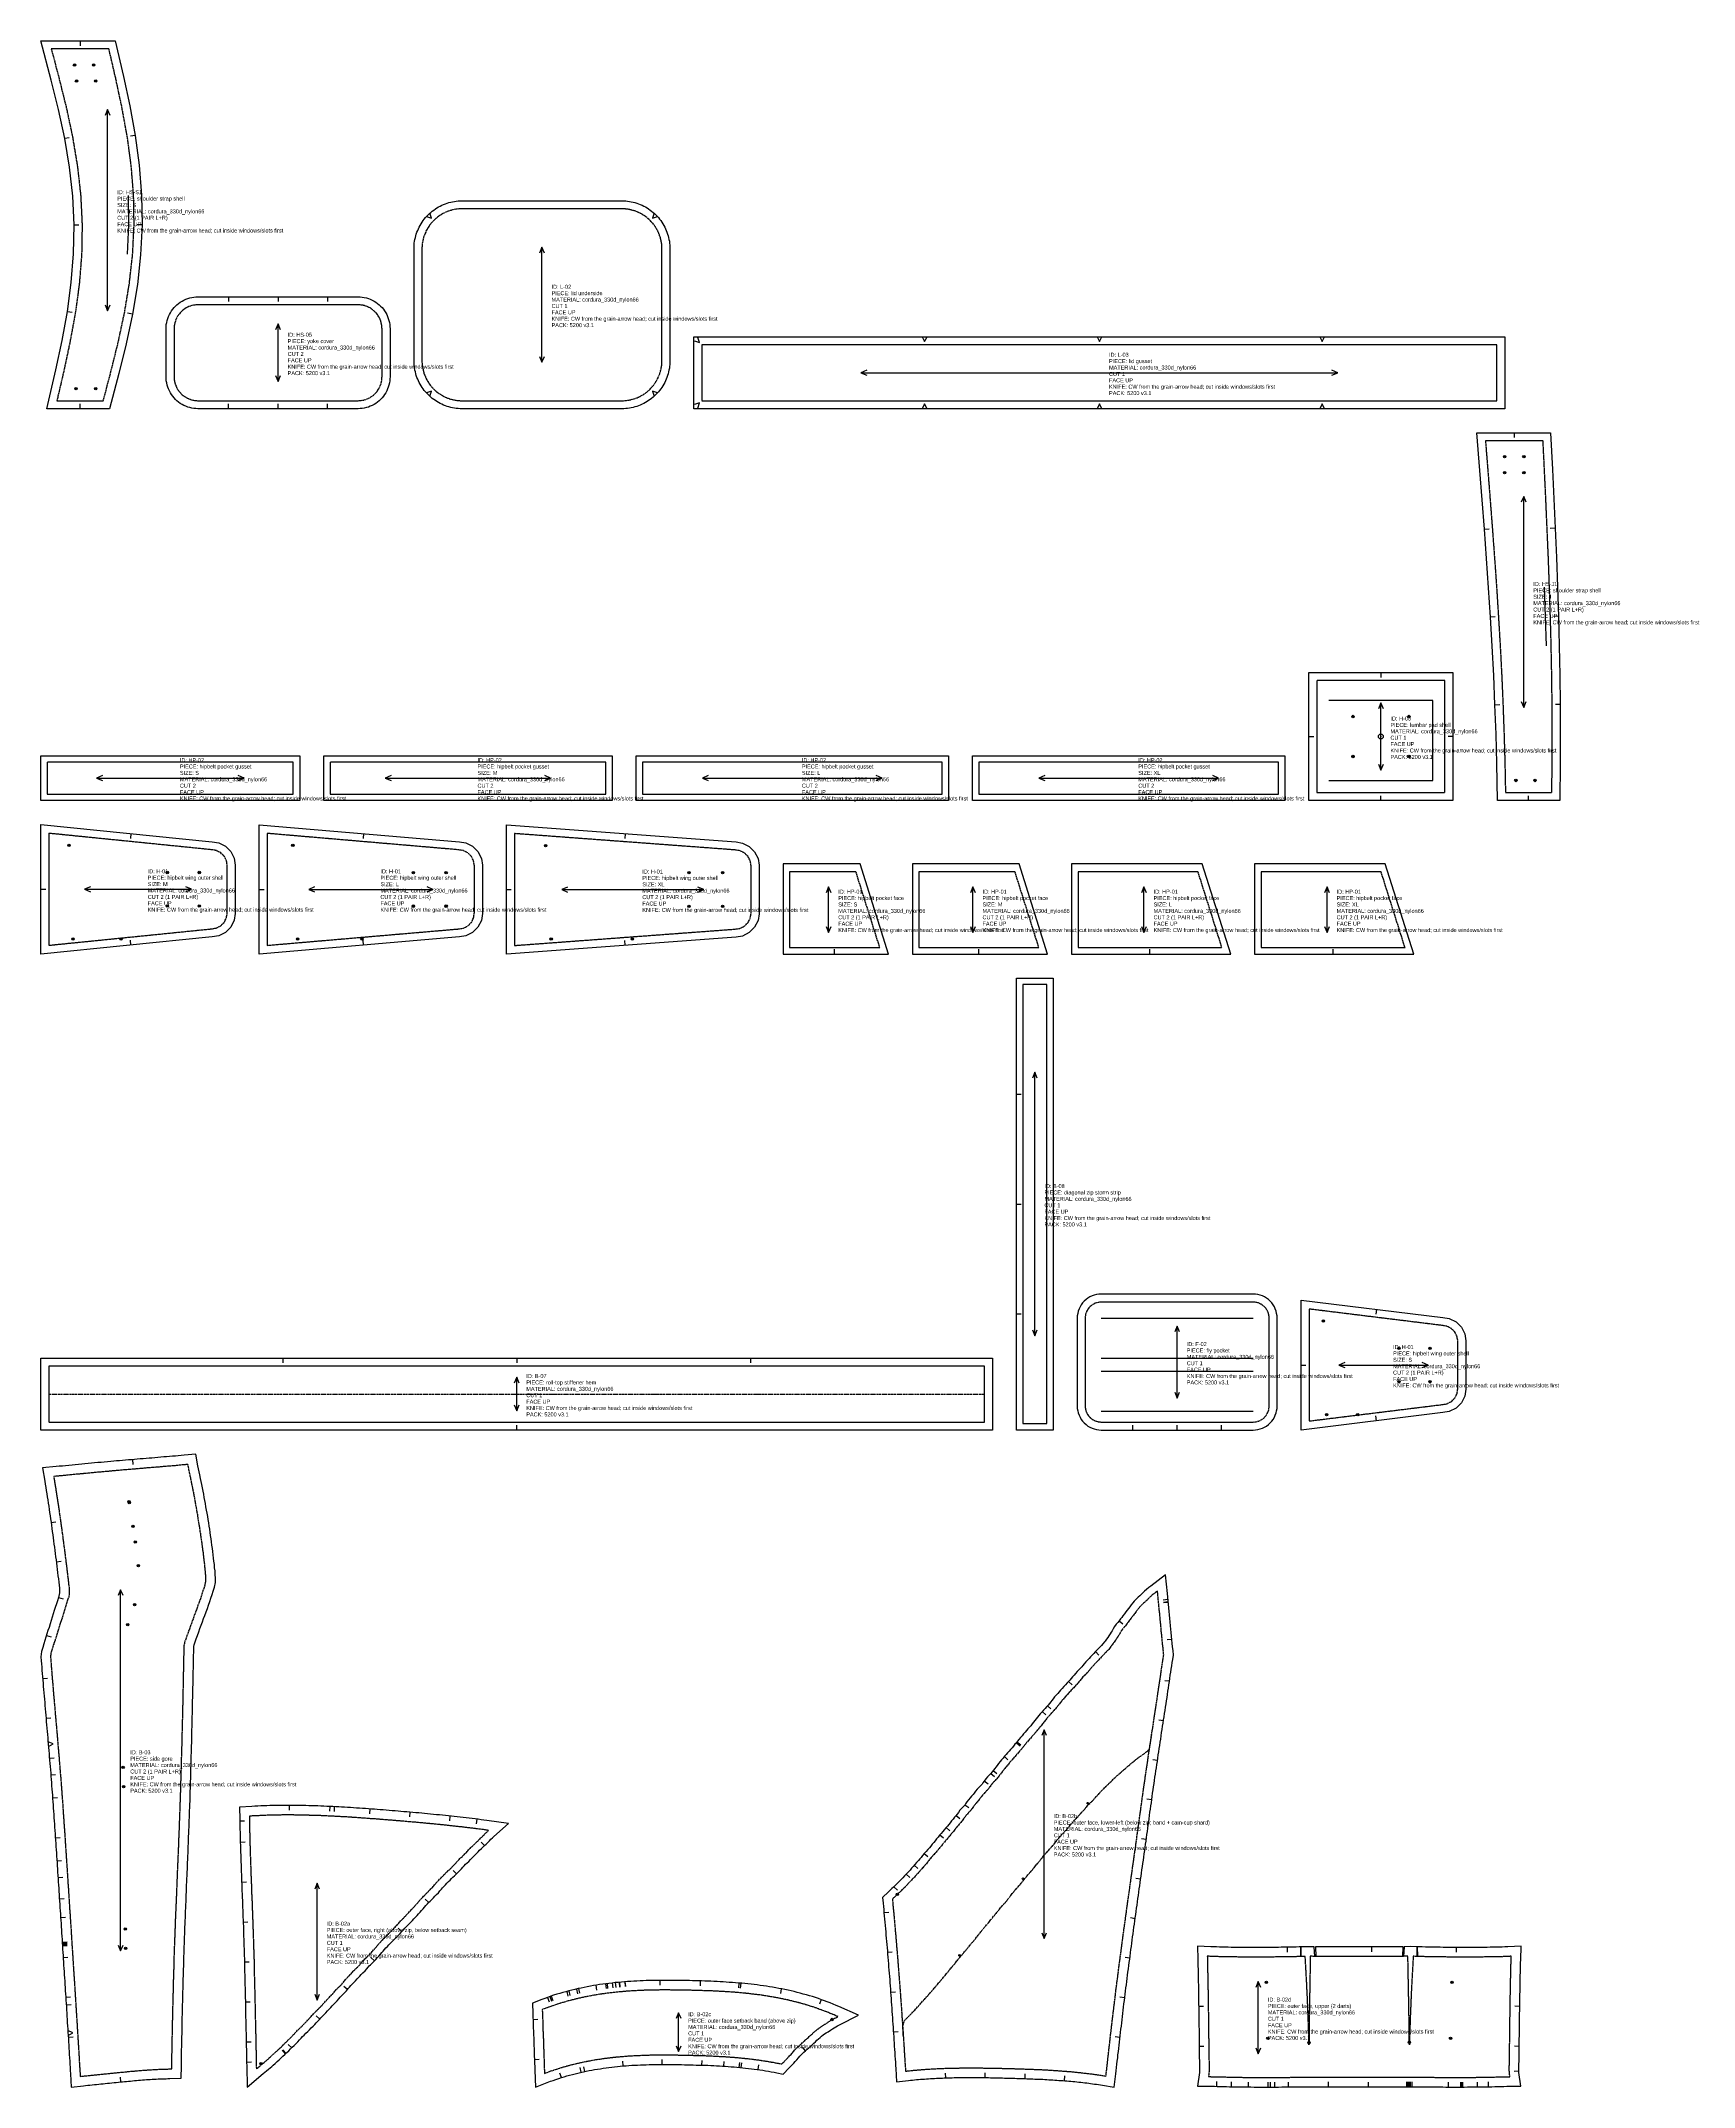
# Model space of a CAD drawing. Header units: millimetres. Extents: x 0 to 2067, y 0 to 2559.
import ezdxf

# ---------------------------------------------------------------- set-up
doc = ezdxf.new("R2010")
doc.units = ezdxf.units.MM
doc.linetypes.add('DASHDOT', pattern=[3.556, 2.54, -0.508, 0, -0.508])
doc.linetypes.add('DASHED', pattern=[1.524, 1.27, -0.254])
for name, color, linetype in [('CUT', 7, 'Continuous'), ('DRILL', 4, 'Continuous'), ('GRAIN', 5, 'Continuous'), ('INTERNAL', 6, 'Continuous'), ('NOTCH', 1, 'Continuous'), ('SEW', 3, 'Continuous'), ('TEXT', 2, 'Continuous')]:
    doc.layers.add(name, color=color, linetype=linetype)

# ---------------------------------------------------------------- blocks, each defined once
blk = doc.blocks.new('B-03_0')
at = {"layer": 'CUT'}
blk.add_lwpolyline([(1146.2, 29.3), (1147.3, 12.8), (1162.5, 14.5), (1165.2, 14.7), (1167.9, 15), (1170.6, 15.3), (1173.4, 15.6), (1176.1, 15.9), (1178.8, 16.2), (1181.5, 16.4), (1184.3, 16.7), (1187, 17), (1189.7, 17.3), (1192.5, 17.6), (1195.2, 17.8), (1197.9, 18.1), (1200.7, 18.4), (1203.4, 18.7), (1206.1, 18.9), (1208.9, 19.2), (1211.4, 19.5), (1213.9, 19.7), (1216.4, 19.9), (1218.8, 20.2), (1221.3, 20.4), (1223.8, 20.6), (1226.3, 20.9), (1228.7, 21.1), (1231.2, 21.3), (1233.7, 21.5), (1236.1, 21.7), (1238.6, 21.9), (1241.1, 22.1), (1243.5, 22.2), (1246, 22.4), (1248.4, 22.6), (1250.9, 22.7), (1253.3, 22.8), (1255.8, 23), (1258.3, 23.1), (1260.7, 23.2), (1263.2, 23.3), (1265.7, 23.3), (1268.1, 23.4), (1270.5, 23.5), (1284.5, 23.8), (1284.9, 39.3), (1285, 43.3), (1285, 47.4), (1285.1, 51.4), (1285.2, 55.4), (1285.2, 59.5), (1285.3, 63.5), (1285.4, 67.5), (1285.5, 71.5), (1285.6, 75.6), (1285.7, 79.6), (1285.7, 83.6), (1285.8, 87.6), (1285.9, 91.7), (1286, 95.7), (1286.1, 99.7), (1286.2, 103.8), (1286.3, 107.8), (1286.4, 111.8), (1286.5, 115.8), (1286.6, 119.9), (1286.7, 123.9), (1286.8, 127.9), (1286.9, 132), (1287, 136), (1287.1, 140), (1287.2, 144.1), (1287.3, 148.1), (1287.4, 152.1), (1287.5, 156.1), (1287.7, 160.2), (1287.8, 164.2), (1287.9, 168.2), (1288, 172.3), (1288.1, 176.3), (1288.3, 180.3), (1288.4, 184.4), (1288.5, 188.4), (1288.7, 192.4), (1288.8, 196.5), (1289, 200.5), (1289.1, 204.5), (1289.3, 208.6), (1289.4, 212.6), (1289.6, 216.7), (1289.7, 220.7), (1289.9, 224.8), (1290.1, 228.8), (1290.2, 232.9), (1290.4, 236.9), (1290.5, 240.9), (1290.7, 245), (1290.9, 249), (1291, 253.1), (1291.2, 257.1), (1291.4, 261.2), (1291.5, 265.2), (1291.7, 269.3), (1291.9, 273.3), (1292.1, 277.4), (1292.2, 281.4), (1292.4, 285.5), (1292.6, 289.5), (1292.7, 293.6), (1292.9, 297.6), (1293.1, 301.7), (1293.2, 305.7), (1293.4, 309.8), (1293.6, 313.8), (1293.7, 317.9), (1293.9, 322), (1294, 326), (1294.2, 330.1), (1294.4, 334.1), (1294.5, 338.2), (1294.7, 342.2), (1294.8, 346.3), (1295, 350.3), (1295.1, 354.4), (1295.2, 358.4), (1295.4, 362.5), (1295.5, 366.5), (1295.7, 370.6), (1295.8, 374.6), (1295.9, 378.7), (1296.1, 382.7), (1296.2, 386.8), (1296.3, 390.8), (1296.4, 394.9), (1296.6, 398.9), (1296.7, 403), (1296.8, 407.1), (1296.9, 411.1), (1297, 415.2), (1297.1, 419.2), (1297.2, 423.2), (1297.3, 427.3), (1297.4, 431.4), (1297.6, 435.4), (1297.7, 439.5), (1297.8, 443.5), (1297.9, 447.5), (1298, 451.6), (1298.1, 455.7), (1298.2, 459.7), (1298.3, 463.8), (1298.4, 467.8), (1298.5, 471.8), (1298.6, 475.9), (1298.7, 480), (1298.8, 484), (1298.9, 488.1), (1298.9, 492.1), (1299, 496.2), (1299.1, 500.2), (1299.2, 504.3), (1299.3, 508.3), (1299.4, 512.4), (1299.5, 516.4), (1299.6, 520.5), (1299.6, 524.5), (1299.7, 528.6), (1299.8, 532.6), (1299.9, 536.6), (1300, 540.7), (1300, 544.7), (1300.1, 548.7), (1300.2, 552.7), (1300.3, 556.7), (1300.4, 560.7), (1300.5, 563.8), (1301, 566.1), (1302.2, 569.5), (1303.6, 573.6), (1305.1, 577.7), (1306.7, 582.1), (1308.2, 586.3), (1309.7, 590.4), (1311.3, 594.7), (1312.7, 598.7), (1314.3, 602.8), (1315.9, 607.3), (1317.4, 611.5), (1318.9, 615.7), (1320.5, 620.2), (1321.9, 624.5), (1323.3, 628.7), (1324.8, 633.2), (1326.3, 638.2), (1327.4, 643.9), (1327.5, 649.3), (1327.3, 654), (1327, 658.3), (1326.5, 662.4), (1326.2, 666.3), (1325.7, 670.5), (1325.2, 674.4), (1324.8, 678.4), (1324.3, 682.6), (1323.7, 686.6), (1323.2, 690.5), (1322.6, 694.6), (1322, 698.5), (1321.5, 702.5), (1320.9, 706.6), (1320.3, 710.5), (1319.7, 714.4), (1319.1, 718.6), (1318.4, 722.5), (1317.8, 726.4), (1317.1, 730.5), (1316.4, 734.4), (1315.7, 738.4), (1315, 742.5), (1314.3, 746.4), (1313.6, 750.3), (1312.8, 754.4), (1312.1, 758.3), (1311.4, 762.2), (1310.5, 766.4), (1309.7, 770.3), (1309, 774.1), (1308.1, 778.4), (1307.2, 782.3), (1306.5, 786.1), (1305.7, 790), (1302.8, 804.6), (1288.3, 803.2), (1284.6, 802.8), (1280.9, 802.4), (1277.4, 802.1), (1273.8, 801.8), (1270, 801.5), (1266.5, 801.1), (1262.9, 800.9), (1259.1, 800.5), (1255.5, 800.2), (1251.8, 799.9), (1248.1, 799.6), (1244.5, 799.3), (1240.8, 799), (1237.1, 798.7), (1233.4, 798.4), (1229.8, 798.1), (1226.1, 797.8), (1222.4, 797.5), (1218.7, 797.2), (1215.1, 796.8), (1211.4, 796.5), (1207.7, 796.2), (1204, 795.9), (1200.3, 795.6), (1196.6, 795.2), (1192.6, 794.9), (1188.5, 794.5), (1184.5, 794.1), (1180.5, 793.8), (1176.4, 793.4), (1172.4, 793), (1168.4, 792.6), (1164.3, 792.3), (1160.3, 791.9), (1156.3, 791.5), (1152.3, 791.1), (1148.2, 790.7), (1144.3, 790.3), (1140.2, 790), (1136.2, 789.6), (1132.2, 789.2), (1128.3, 788.9), (1111.2, 787.4), (1114.1, 770.6), (1114.8, 766.7), (1115.4, 762.8), (1116, 758.9), (1116.6, 754.9), (1117.3, 751), (1117.8, 747.1), (1118.4, 743.1), (1119, 739.2), (1119.6, 735.3), (1120.2, 731.3), (1120.8, 727.4), (1121.3, 723.5), (1121.9, 719.5), (1122.4, 715.6), (1123, 711.6), (1123.5, 707.6), (1124.1, 703.7), (1124.6, 699.8), (1125.1, 695.8), (1125.6, 691.9), (1126.2, 688), (1126.7, 684), (1127.2, 680.1), (1127.7, 676.1), (1128.2, 672.2), (1128.7, 668.2), (1129.2, 664.3), (1129.6, 660.3), (1130.1, 656.4), (1130.6, 652.4), (1131.1, 648.4), (1131.5, 644.5), (1132, 640.6), (1132.4, 636.7), (1132.7, 633.5), (1132.7, 631.1), (1132.3, 628.8), (1131.2, 625.2), (1129.9, 621.1), (1128.6, 617.1), (1127.3, 612.8), (1126, 608.7), (1124.7, 604.6), (1123.3, 600.4), (1122, 596.2), (1120.7, 592), (1119.4, 587.8), (1118.1, 583.7), (1116.8, 579.6), (1115.4, 575.4), (1114.2, 571.2), (1112.9, 567.1), (1111.5, 562.8), (1109.9, 557.4), (1109.3, 551.1), (1109.6, 546), (1110, 542), (1110.3, 538), (1110.6, 534), (1110.9, 530), (1111.2, 526), (1111.6, 521.9), (1111.9, 517.9), (1112.2, 513.9), (1112.6, 509.9), (1112.9, 505.9), (1113.3, 501.9), (1113.6, 497.9), (1114, 493.9), (1114.3, 489.9), (1114.6, 485.9), (1115, 481.8), (1115.3, 477.8), (1115.7, 473.8), (1116, 469.8), (1116.4, 465.8), (1116.7, 461.8), (1117.1, 457.7), (1117.4, 453.8), (1117.8, 449.7), (1118.1, 445.7), (1118.5, 441.7), (1118.8, 437.7), (1119.1, 433.7), (1119.5, 429.7), (1119.8, 425.7), (1120.1, 421.7), (1120.5, 417.7), (1120.8, 413.7), (1121.1, 409.6), (1121.5, 405.6), (1121.8, 401.6), (1122.1, 397.6), (1122.4, 393.7), (1122.7, 389.6), (1123, 385.6), (1123.3, 381.7), (1123.6, 377.7), (1123.9, 373.7), (1124.2, 369.7), (1124.5, 365.7), (1124.8, 361.7), (1125.1, 357.7), (1125.3, 353.7), (1125.6, 349.7), (1125.9, 345.7), (1126.2, 341.7), (1126.4, 337.7), (1126.7, 333.7), (1127, 329.7), (1127.2, 325.6), (1127.5, 321.6), (1127.8, 317.6), (1128.1, 313.6), (1128.3, 309.6), (1128.6, 305.6), (1128.9, 301.6), (1129.1, 297.6), (1129.4, 293.6), (1129.7, 289.6), (1129.9, 285.6), (1130.2, 281.6), (1130.4, 277.5), (1130.7, 273.5), (1131, 269.5), (1131.2, 265.5), (1131.5, 261.5), (1131.8, 257.5), (1132, 253.5), (1132.3, 249.5), (1132.5, 245.5), (1132.8, 241.4), (1133.1, 237.5), (1133.3, 233.4), (1133.6, 229.4), (1133.8, 225.4), (1134.1, 221.4), (1134.4, 217.4), (1134.6, 213.4), (1134.9, 209.4), (1135.1, 205.4), (1135.4, 201.4), (1135.7, 197.4), (1135.9, 193.4), (1136.2, 189.3), (1136.4, 185.3), (1136.7, 181.3), (1137, 177.3), (1137.2, 173.3), (1137.5, 169.3), (1137.7, 165.3), (1138, 161.3), (1138.3, 157.3), (1138.5, 153.3), (1138.8, 149.3), (1139, 145.3), (1139.3, 141.3), (1139.5, 137.3), (1139.8, 133.3), (1140.1, 129.3), (1140.3, 125.3), (1140.6, 121.3), (1140.8, 117.3), (1141.1, 113.3), (1141.3, 109.3), (1141.6, 105.3), (1141.8, 101.3), (1142.1, 97.3), (1142.3, 93.3), (1142.6, 89.3), (1142.8, 85.3), (1143.1, 81.3), (1143.3, 77.3), (1143.6, 73.3), (1143.8, 69.3), (1144.1, 65.3), (1144.3, 61.3), (1144.5, 57.4), (1144.8, 53.4), (1145, 49.4), (1145.3, 45.3), (1145.5, 41.4), (1145.7, 37.4), (1146, 33.4)], close=True, dxfattribs=at)
at = {"layer": 'DRILL'}
for centre in [(1219.5, 745), (1219.7, 743.9), (1224.4, 714.2), (1227.3, 694.5), (1231.1, 664.8), (1226.5, 616.2), (1217.9, 591.2), (1212.1, 412.8), (1212.7, 388.5), (1214.8, 210.6), (1215.1, 186.3)]:
    blk.add_circle(centre, 1.5, dxfattribs=at)
for p in [(1219.5, 745), (1219.7, 743.9), (1224.4, 714.2), (1227.3, 694.5), (1231.1, 664.8), (1226.5, 616.2), (1217.9, 591.2), (1212.1, 412.8), (1212.7, 388.5), (1214.8, 210.6), (1215.1, 186.3)]:
    blk.add_point(p, dxfattribs=at)
at = {"layer": 'GRAIN'}
for points in [[(1212.1, 627.5), (1209, 634.9), (1205.9, 627.5)], [(1209, 183.1), (1209, 634.9)], [(1205.9, 190.5), (1209, 183.1), (1212.1, 190.5)]]:
    blk.add_lwpolyline(points, dxfattribs=at)
at = {"layer": 'NOTCH'}
for points in [[(1223.8, 797.6), (1224.4, 791.6)], [(1121.9, 719), (1127.9, 719.9)], [(1128.5, 669.6), (1134.4, 670.4)], [(1131.1, 625.1), (1136.9, 623.4)], [(1116.2, 577.6), (1121.9, 575.8)], [(1111.4, 523.9), (1117.4, 524.4)], [(1115.7, 474), (1121.6, 474.5)], [(1118.7, 438.7), (1124.4, 442.2), (1118.2, 444.7)], [(1119.9, 424.2), (1125.9, 424.7)], [(1121.7, 403.2), (1127.6, 403.7)], [(1123.9, 374.5), (1129.9, 374.9)], [(1127.3, 324.7), (1133.3, 325.1)], [(1129.2, 295.6), (1135.2, 296)], [(1130.6, 274.8), (1136.6, 275.2)], [(1132.4, 248.2), (1138.3, 248.6)], [(1132.4, 248.2), (1138.3, 248.6)], [(1133.9, 224.9), (1139.9, 225.3)], [(1135.9, 194), (1141.9, 194.4)], [(1135.9, 193.4), (1141.9, 193.8)], [(1135.9, 192.8), (1141.9, 193.2)], [(1136, 192.3), (1142, 192.7)], [(1136, 191.8), (1142, 192.2)], [(1136.1, 191.2), (1142, 191.6)], [(1136.1, 190.6), (1142.1, 191)], [(1136.1, 190.1), (1142.1, 190.5)], [(1136.2, 189.5), (1142.1, 189.9)], [(1137.1, 175), (1143.1, 175.4)], [(1140.3, 125.2), (1146.3, 125.5)], [(1140.9, 115.7), (1146.9, 116.1)], [(1143.3, 77.5), (1149.1, 80.8), (1142.9, 83.4)], [(1143.4, 75.3), (1149.4, 75.6)], [(1209.4, 19.3), (1208.8, 25.2)]]:
    blk.add_lwpolyline(points, dxfattribs=at)
at = {"layer": 'SEW', "linetype": 'DASHED'}
blk.add_lwpolyline([(1158.5, 26.1), (1161.2, 26.4), (1163.9, 26.7), (1166.7, 27), (1169.4, 27.3), (1172.1, 27.5), (1174.9, 27.8), (1177.6, 28.1), (1180.3, 28.4), (1183.1, 28.7), (1185.8, 28.9), (1188.5, 29.2), (1191.3, 29.5), (1194, 29.8), (1196.7, 30.1), (1199.5, 30.3), (1202.2, 30.6), (1204.9, 30.9), (1207.7, 31.1), (1210.2, 31.4), (1212.7, 31.6), (1215.2, 31.9), (1217.7, 32.1), (1220.2, 32.4), (1222.7, 32.6), (1225.2, 32.8), (1227.7, 33), (1230.2, 33.3), (1232.7, 33.5), (1235.2, 33.7), (1237.7, 33.9), (1240.2, 34), (1242.7, 34.2), (1245.2, 34.4), (1247.7, 34.5), (1250.2, 34.7), (1252.7, 34.8), (1255.2, 34.9), (1257.7, 35.1), (1260.2, 35.2), (1262.8, 35.3), (1265.3, 35.3), (1267.8, 35.4), (1270.3, 35.5), (1272.8, 35.5), (1272.9, 39.6), (1273, 43.6), (1273, 47.6), (1273.1, 51.6), (1273.2, 55.7), (1273.2, 59.7), (1273.3, 63.7), (1273.4, 67.8), (1273.5, 71.8), (1273.6, 75.8), (1273.7, 79.8), (1273.7, 83.9), (1273.8, 87.9), (1273.9, 91.9), (1274, 96), (1274.1, 100), (1274.2, 104), (1274.3, 108.1), (1274.4, 112.1), (1274.5, 116.1), (1274.6, 120.2), (1274.7, 124.2), (1274.8, 128.2), (1274.9, 132.3), (1275, 136.3), (1275.1, 140.3), (1275.2, 144.4), (1275.3, 148.4), (1275.4, 152.5), (1275.5, 156.5), (1275.7, 160.5), (1275.8, 164.6), (1275.9, 168.6), (1276, 172.6), (1276.1, 176.7), (1276.3, 180.7), (1276.4, 184.8), (1276.5, 188.8), (1276.7, 192.9), (1276.8, 196.9), (1277, 200.9), (1277.1, 205), (1277.3, 209), (1277.4, 213.1), (1277.6, 217.1), (1277.7, 221.2), (1277.9, 225.2), (1278.1, 229.3), (1278.2, 233.3), (1278.4, 237.4), (1278.6, 241.4), (1278.7, 245.5), (1278.9, 249.5), (1279.1, 253.6), (1279.2, 257.6), (1279.4, 261.7), (1279.6, 265.7), (1279.7, 269.8), (1279.9, 273.8), (1280.1, 277.9), (1280.2, 281.9), (1280.4, 286), (1280.6, 290), (1280.7, 294.1), (1280.9, 298.1), (1281.1, 302.2), (1281.2, 306.2), (1281.4, 310.3), (1281.6, 314.3), (1281.7, 318.4), (1281.9, 322.4), (1282, 326.5), (1282.2, 330.5), (1282.4, 334.6), (1282.5, 338.6), (1282.7, 342.7), (1282.8, 346.7), (1283, 350.8), (1283.1, 354.8), (1283.3, 358.9), (1283.4, 362.9), (1283.5, 367), (1283.7, 371), (1283.8, 375), (1283.9, 379.1), (1284.1, 383.1), (1284.2, 387.2), (1284.3, 391.2), (1284.4, 395.3), (1284.6, 399.3), (1284.7, 403.3), (1284.8, 407.4), (1284.9, 411.4), (1285, 415.5), (1285.1, 419.5), (1285.2, 423.6), (1285.4, 427.6), (1285.4, 431.7), (1285.6, 435.7), (1285.7, 439.8), (1285.8, 443.8), (1285.9, 447.9), (1286, 451.9), (1286.1, 456), (1286.2, 460), (1286.3, 464.1), (1286.4, 468.1), (1286.5, 472.2), (1286.6, 476.2), (1286.7, 480.3), (1286.8, 484.3), (1286.9, 488.4), (1287, 492.4), (1287, 496.5), (1287.1, 500.5), (1287.2, 504.5), (1287.3, 508.6), (1287.4, 512.6), (1287.5, 516.7), (1287.6, 520.7), (1287.6, 524.8), (1287.7, 528.8), (1287.8, 532.8), (1287.9, 536.9), (1288, 540.9), (1288, 544.9), (1288.1, 549), (1288.2, 553), (1288.3, 557), (1288.4, 561.1), (1288.6, 565.1), (1289.3, 569.3), (1290.8, 573.5), (1292.3, 577.7), (1293.9, 581.9), (1295.4, 586.1), (1296.9, 590.3), (1298.4, 594.5), (1300, 598.7), (1301.4, 603), (1303.1, 607.1), (1304.6, 611.3), (1306.1, 615.6), (1307.6, 619.8), (1309.1, 624), (1310.5, 628.3), (1311.9, 632.5), (1313.3, 636.8), (1314.6, 641), (1315.4, 645.2), (1315.5, 649.2), (1315.4, 653.2), (1315, 657.2), (1314.6, 661.2), (1314.2, 665.1), (1313.8, 669.1), (1313.3, 673.1), (1312.9, 677), (1312.4, 681), (1311.8, 685), (1311.3, 688.9), (1310.8, 692.9), (1310.2, 696.8), (1309.6, 700.8), (1309.1, 704.8), (1308.4, 708.7), (1307.9, 712.7), (1307.2, 716.6), (1306.5, 720.6), (1305.9, 724.5), (1305.3, 728.5), (1304.5, 732.4), (1303.9, 736.4), (1303.2, 740.3), (1302.5, 744.3), (1301.8, 748.2), (1301.1, 752.2), (1300.3, 756.1), (1299.6, 760), (1298.8, 764), (1297.9, 767.9), (1297.2, 771.9), (1296.4, 775.8), (1295.5, 779.7), (1294.7, 783.7), (1293.9, 787.6), (1293.1, 791.6), (1289.5, 791.2), (1285.8, 790.9), (1282.1, 790.5), (1278.5, 790.1), (1274.8, 789.8), (1271.1, 789.5), (1267.5, 789.2), (1263.8, 788.9), (1260.1, 788.6), (1256.5, 788.2), (1252.8, 788), (1249.1, 787.7), (1245.4, 787.3), (1241.8, 787.1), (1238.1, 786.7), (1234.4, 786.4), (1230.8, 786.1), (1227.1, 785.8), (1223.4, 785.5), (1219.7, 785.2), (1216.1, 784.9), (1212.4, 784.6), (1208.7, 784.2), (1205.1, 783.9), (1201.4, 783.6), (1197.7, 783.3), (1193.6, 782.9), (1189.6, 782.6), (1185.6, 782.2), (1181.6, 781.8), (1177.5, 781.5), (1173.5, 781.1), (1169.5, 780.7), (1165.5, 780.3), (1161.5, 779.9), (1157.4, 779.5), (1153.4, 779.2), (1149.4, 778.8), (1145.4, 778.4), (1141.4, 778), (1137.3, 777.6), (1133.3, 777.2), (1129.3, 776.9), (1125.3, 776.5), (1125.9, 772.6), (1126.6, 768.7), (1127.3, 764.7), (1127.9, 760.7), (1128.5, 756.8), (1129.1, 752.8), (1129.7, 748.9), (1130.3, 744.9), (1130.9, 741), (1131.5, 737), (1132.1, 733.1), (1132.6, 729.1), (1133.2, 725.1), (1133.8, 721.2), (1134.3, 717.2), (1134.9, 713.3), (1135.4, 709.3), (1136, 705.4), (1136.5, 701.4), (1137, 697.4), (1137.5, 693.5), (1138.1, 689.5), (1138.6, 685.6), (1139.1, 681.6), (1139.6, 677.6), (1140.1, 673.7), (1140.6, 669.7), (1141.1, 665.7), (1141.6, 661.8), (1142, 657.8), (1142.5, 653.8), (1143, 649.9), (1143.5, 645.9), (1143.9, 642), (1144.4, 638), (1144.7, 634), (1144.7, 630), (1144, 625.9), (1142.6, 621.7), (1141.4, 617.5), (1140.1, 613.4), (1138.7, 609.2), (1137.4, 605.1), (1136.1, 600.9), (1134.8, 596.7), (1133.5, 592.6), (1132.1, 588.4), (1130.8, 584.3), (1129.6, 580.1), (1128.2, 575.9), (1126.9, 571.8), (1125.6, 567.6), (1124.3, 563.4), (1123, 559.3), (1121.7, 555.1), (1121.3, 550.9), (1121.6, 547), (1121.9, 543), (1122.2, 539), (1122.5, 534.9), (1122.9, 530.9), (1123.2, 526.9), (1123.5, 522.9), (1123.9, 518.9), (1124.2, 514.9), (1124.5, 510.9), (1124.9, 506.9), (1125.2, 502.9), (1125.6, 498.9), (1125.9, 494.9), (1126.3, 490.9), (1126.6, 486.9), (1126.9, 482.9), (1127.3, 478.8), (1127.6, 474.8), (1128, 470.8), (1128.3, 466.8), (1128.7, 462.8), (1129, 458.8), (1129.4, 454.8), (1129.7, 450.8), (1130.1, 446.7), (1130.4, 442.7), (1130.7, 438.7), (1131.1, 434.7), (1131.4, 430.7), (1131.8, 426.7), (1132.1, 422.7), (1132.4, 418.6), (1132.8, 414.6), (1133.1, 410.6), (1133.4, 406.6), (1133.7, 402.6), (1134.1, 398.6), (1134.4, 394.6), (1134.7, 390.6), (1135, 386.6), (1135.3, 382.6), (1135.6, 378.5), (1135.9, 374.5), (1136.2, 370.5), (1136.5, 366.5), (1136.7, 362.5), (1137, 358.5), (1137.3, 354.5), (1137.6, 350.5), (1137.9, 346.5), (1138.1, 342.5), (1138.4, 338.5), (1138.7, 334.5), (1139, 330.5), (1139.2, 326.5), (1139.5, 322.4), (1139.8, 318.4), (1140, 314.4), (1140.3, 310.4), (1140.6, 306.4), (1140.8, 302.4), (1141.1, 298.4), (1141.4, 294.4), (1141.6, 290.4), (1141.9, 286.4), (1142.2, 282.3), (1142.4, 278.3), (1142.7, 274.3), (1142.9, 270.3), (1143.2, 266.3), (1143.5, 262.3), (1143.7, 258.3), (1144, 254.3), (1144.3, 250.3), (1144.5, 246.2), (1144.8, 242.2), (1145, 238.2), (1145.3, 234.2), (1145.6, 230.2), (1145.8, 226.2), (1146.1, 222.2), (1146.3, 218.2), (1146.6, 214.2), (1146.9, 210.2), (1147.1, 206.1), (1147.4, 202.1), (1147.6, 198.1), (1147.9, 194.1), (1148.1, 190.1), (1148.4, 186.1), (1148.7, 182.1), (1148.9, 178.1), (1149.2, 174.1), (1149.4, 170.1), (1149.7, 166.1), (1150, 162.1), (1150.2, 158.1), (1150.5, 154.1), (1150.7, 150.1), (1151, 146.1), (1151.3, 142.1), (1151.5, 138.1), (1151.8, 134.1), (1152, 130.1), (1152.3, 126.1), (1152.5, 122.1), (1152.8, 118.1), (1153, 114.1), (1153.3, 110.1), (1153.5, 106.1), (1153.8, 102.1), (1154, 98.1), (1154.3, 94.1), (1154.6, 90.1), (1154.8, 86.1), (1155, 82.1), (1155.3, 78.1), (1155.5, 74.1), (1155.8, 70.1), (1156, 66.1), (1156.3, 62.1), (1156.5, 58.1), (1156.8, 54.1), (1157, 50.1), (1157.2, 46.1), (1157.5, 42.1), (1157.7, 38.1), (1158, 34.1), (1158.2, 30.1)], close=True, dxfattribs=at)
at = {"layer": 'TEXT'}
for s, p in [('CUT 2 (1 PAIR L+R)', (1221, 405)), ('ID: B-03', (1221, 429)), ('PIECE: side gore', (1221, 421)), ('MATERIAL: cordura_330d_nylon66', (1221, 413)), ('FACE UP', (1221, 397)), ('KNIFE: CW from the grain-arrow head; cut inside windows/slots first', (1221, 389)), ('PACK: 5200 v3.1', (1221, 381))]:
    blk.add_text(s, height=5, dxfattribs=at).set_placement(p)
blk = doc.blocks.new('B-02a_1')
at = {"layer": 'CUT'}
blk.add_lwpolyline([(109.4, 251.6), (109.9, 225.1), (130, 241.9), (132.2, 243.7), (134.3, 245.4), (136.6, 247.3), (138.7, 249.1), (140.7, 250.9), (142.6, 252.6), (144.8, 254.5), (147.4, 256.9), (149.8, 259.2), (152.1, 261.4), (154.6, 263.6), (157, 265.8), (159.7, 268.2), (162.1, 270.6), (164.3, 272.8), (166.4, 275), (168.7, 277.1), (170.9, 279.3), (173.4, 281.7), (175.6, 284.2), (177.6, 286.3), (179.3, 288.3), (181.3, 290.2), (183.5, 292.4), (185.9, 294.6), (188.1, 296.8), (190.2, 299), (192.4, 301.3), (194.5, 303.5), (196.4, 305.6), (198.3, 307.7), (200.3, 309.8), (202.3, 311.9), (204.2, 313.9), (206.2, 316), (208.3, 318.1), (210.6, 320.3), (212.6, 322.6), (214.5, 324.7), (216.4, 326.7), (218.3, 328.8), (220.3, 330.8), (222.5, 333.1), (224.5, 335.4), (226.3, 337.5), (227.8, 339.3), (229.6, 341), (231.8, 343.1), (234.3, 345.6), (236.4, 348.2), (238.1, 350.2), (239.5, 352), (241.2, 353.7), (243.2, 355.8), (245.4, 358), (247.4, 360.3), (249.2, 362.3), (250.7, 364), (252.5, 365.8), (254.7, 367.8), (257.4, 370.3), (259.5, 372.9), (261.2, 375), (262.6, 376.6), (264.2, 378.2), (266.3, 380.2), (268.6, 382.5), (270.7, 384.7), (272.7, 386.7), (274.8, 389), (276.7, 391.3), (278.4, 393.4), (279.9, 395.2), (281.6, 397), (283.5, 399.1), (285.3, 401), (287.3, 403), (289.2, 405), (291.2, 407), (293.2, 409.1), (295.2, 411.1), (297.2, 413.2), (299.2, 415.2), (301.2, 417.3), (303.4, 419.5), (305.3, 421.7), (307.1, 423.8), (308.6, 425.6), (310.4, 427.3), (312.4, 429.3), (314.6, 431.5), (316.6, 433.6), (318.5, 435.6), (320.5, 437.7), (322.4, 439.8), (324.3, 441.8), (326.2, 443.9), (328.1, 446), (329.9, 448), (331.7, 450.1), (333.6, 452.2), (335.3, 454.2), (336.9, 456), (338.7, 457.7), (340.7, 459.7), (342.8, 461.8), (344.8, 463.8), (346.8, 465.8), (349.1, 468.1), (351.1, 470.5), (352.8, 472.5), (354.2, 474.3), (355.9, 476), (357.9, 478), (359.8, 480), (361.8, 482.1), (363.7, 484), (365.4, 485.8), (367.3, 487.5), (369.4, 489.5), (371.9, 491.7), (374, 494), (375.9, 496), (377.8, 498), (379.7, 500), (381.5, 502), (383.1, 503.8), (385, 505.5), (387, 507.4), (389.4, 509.7), (391.5, 512), (393.3, 513.9), (394.9, 515.7), (396.6, 517.4), (398.7, 519.3), (400.7, 521.3), (402.8, 523.3), (404.7, 525.2), (406.8, 527.2), (408.8, 529.1), (410.8, 531.1), (412.8, 533), (414.7, 535), (416.7, 536.9), (418.4, 538.7), (436.7, 554.8), (409.8, 558.5), (406.1, 559.1), (402.4, 559.5), (398.7, 560), (395, 560.5), (391.3, 561), (387.5, 561.4), (383.8, 561.9), (380.1, 562.3), (376.4, 562.7), (372.7, 563.1), (369, 563.5), (365.3, 563.9), (361.6, 564.3), (357.9, 564.7), (354.2, 565.1), (350.5, 565.5), (346.8, 565.8), (343.1, 566.2), (339.3, 566.6), (335.6, 566.9), (331.9, 567.2), (328.2, 567.6), (324.5, 567.9), (320.8, 568.2), (317.1, 568.6), (313.4, 568.9), (309.7, 569.2), (306, 569.5), (302.3, 569.8), (298.6, 570.1), (294.9, 570.4), (291.2, 570.7), (287.5, 571.1), (283.8, 571.4), (280.1, 571.7), (276.4, 571.9), (272.7, 572.2), (269, 572.5), (265.3, 572.8), (261.6, 573.1), (257.9, 573.4), (254.2, 573.6), (250.4, 573.9), (246.7, 574.1), (243, 574.4), (239.3, 574.6), (235.6, 574.8), (231.8, 575.1), (228.1, 575.3), (224.4, 575.5), (220.7, 575.7), (216.9, 575.9), (213.2, 576.1), (209.5, 576.2), (205.7, 576.4), (202, 576.5), (198.3, 576.7), (194.5, 576.8), (190.8, 576.9), (187, 577), (183.3, 577.1), (179.5, 577.2), (175.8, 577.3), (172, 577.3), (168.3, 577.4), (164.5, 577.4), (160.8, 577.4), (157, 577.4), (153.3, 577.4), (149.5, 577.3), (145.7, 577.3), (142, 577.2), (138.2, 577.1), (134.5, 577), (130.7, 576.8), (127, 576.7), (123.2, 576.5), (119.4, 576.3), (115.7, 576.1), (100.4, 575.3), (100.7, 559.6), (100.8, 555.6), (100.9, 551.6), (101, 547.5), (101.1, 543.5), (101.2, 539.4), (101.3, 535.4), (101.4, 531.3), (101.5, 527.3), (101.6, 523.2), (101.8, 519.1), (101.9, 515.1), (102, 511), (102.2, 506.9), (102.3, 502.9), (102.4, 498.8), (102.6, 494.8), (102.7, 490.7), (102.9, 486.7), (103, 482.6), (103.2, 478.5), (103.3, 474.5), (103.5, 470.4), (103.6, 466.4), (103.8, 462.3), (104, 458.3), (104.1, 454.2), (104.3, 450.2), (104.4, 446.1), (104.6, 442), (104.7, 438), (104.9, 433.9), (105, 429.9), (105.2, 425.9), (105.3, 421.8), (105.5, 417.8), (105.6, 413.7), (105.7, 409.7), (105.9, 405.6), (106, 401.6), (106.1, 397.5), (106.2, 393.5), (106.4, 389.5), (106.5, 385.4), (106.6, 381.4), (106.7, 377.4), (106.7, 373.3), (106.8, 369.3), (106.9, 365.2), (107, 361.2), (107.1, 357.1), (107.2, 353.1), (107.3, 349), (107.4, 345), (107.5, 340.9), (107.6, 336.8), (107.7, 332.8), (107.8, 328.7), (107.9, 324.7), (107.9, 320.6), (108, 316.6), (108.1, 312.5), (108.2, 308.4), (108.3, 304.4), (108.4, 300.3), (108.5, 296.3), (108.6, 292.2), (108.7, 288.2), (108.7, 284.1), (108.8, 280), (108.9, 276), (109, 271.9), (109.1, 267.9), (109.2, 263.8), (109.2, 259.7), (109.3, 255.7)], close=True, dxfattribs=at)
at = {"layer": 'DRILL'}
blk.add_circle((127.3, 254.3), 1.5, dxfattribs=at)
blk.add_point((127.3, 254.3), dxfattribs=at)
at = {"layer": 'GRAIN'}
for points in [[(200.6, 472.6), (197.5, 480), (194.4, 472.6)], [(197.5, 334), (197.5, 480)], [(194.4, 341.3), (197.5, 334), (200.6, 341.3)]]:
    blk.add_lwpolyline(points, dxfattribs=at)
at = {"layer": 'NOTCH'}
for points in [[(162.7, 577.4), (162.6, 571.4)], [(213.2, 576.1), (212.9, 570.1)], [(218.9, 575.8), (218.6, 569.8)], [(263.4, 572.9), (263, 567)], [(313.4, 568.9), (312.9, 562.9)], [(363.4, 564.1), (362.8, 558.2)], [(100.8, 558), (106.8, 558.1)], [(100.8, 558), (106.8, 558.1)], [(100.8, 558), (106.8, 558.1)], [(397.1, 560.2), (396.4, 554.3)], [(101.4, 531.5), (107.4, 531.7)], [(406.9, 527.3), (402.7, 531.6)], [(371.8, 491.7), (367.6, 496)], [(103.1, 481.4), (109.1, 481.7)], [(337, 456.1), (332.7, 460.3)], [(105, 431.5), (111, 431.7)], [(303.5, 419.6), (299, 423.7)], [(269.2, 383), (264.8, 387.1)], [(106.6, 381.6), (112.6, 381.8)], [(235.6, 347.1), (230.9, 350.9)], [(107.7, 331.7), (113.7, 331.8)], [(200.7, 310.2), (196.3, 314.4)], [(108.8, 281.7), (114.8, 281.8)], [(109.3, 256.3), (115.3, 256.5)], [(158, 266.7), (154, 271.2)], [(158.5, 267.1), (154.5, 271.6)], [(158.7, 267.3), (154.7, 271.8)], [(165.7, 274.2), (161.4, 278.4)]]:
    blk.add_lwpolyline(points, dxfattribs=at)
at = {"layer": 'SEW', "linetype": 'DASHED'}
blk.add_lwpolyline([(121.5, 247.8), (123.6, 249.6), (125.8, 251.4), (127.9, 253.2), (130.1, 254.9), (132.1, 256.7), (134.1, 258.4), (136.1, 260.2), (138.1, 261.9), (140.5, 264.2), (142.9, 266.4), (145.4, 268.7), (147.8, 271), (150.3, 273.2), (152.8, 275.5), (155, 277.7), (157.2, 279.9), (159.4, 282.1), (161.7, 284.3), (164, 286.5), (166.2, 288.7), (168.2, 290.9), (170.2, 293), (172.1, 295.2), (174.4, 297.4), (176.6, 299.5), (178.8, 301.7), (180.9, 303.8), (183, 306), (185.1, 308.1), (187.1, 310.3), (189, 312.4), (191, 314.5), (193, 316.7), (195, 318.8), (197, 320.9), (199.1, 323), (201.2, 325.1), (203.3, 327.2), (205.2, 329.3), (207.2, 331.5), (209.1, 333.6), (211.1, 335.7), (213.1, 337.7), (215.1, 339.8), (216.9, 341.9), (218.7, 344), (220.5, 346.1), (222.6, 348.2), (224.8, 350.3), (226.9, 352.3), (228.6, 354.4), (230.3, 356.5), (232, 358.6), (234, 360.7), (236, 362.8), (238, 364.8), (239.9, 366.9), (241.7, 369), (243.5, 371), (245.7, 373.1), (247.9, 375.1), (250.1, 377.2), (251.8, 379.2), (253.5, 381.3), (255.2, 383.4), (257.3, 385.4), (259.4, 387.4), (261.5, 389.5), (263.4, 391.5), (265.4, 393.6), (267.3, 395.6), (269, 397.7), (270.7, 399.7), (272.4, 401.8), (274.3, 403.9), (276.2, 405.9), (278.1, 407.9), (280.1, 410), (282.1, 412), (284.1, 414), (286.1, 416.1), (288.1, 418.1), (290.1, 420.1), (292.1, 422.2), (294, 424.2), (296, 426.2), (297.8, 428.3), (299.5, 430.3), (301.3, 432.4), (303.3, 434.4), (305.4, 436.4), (307.4, 438.5), (309.3, 440.5), (311.3, 442.5), (313.2, 444.6), (315.1, 446.6), (316.9, 448.6), (318.8, 450.6), (320.6, 452.7), (322.4, 454.7), (324.3, 456.7), (326, 458.8), (327.8, 460.8), (329.6, 462.8), (331.6, 464.8), (333.7, 466.9), (335.7, 468.9), (337.7, 470.9), (339.7, 472.9), (341.7, 474.9), (343.4, 476.9), (345.1, 478.9), (346.8, 481), (348.7, 483), (350.7, 485), (352.6, 487), (354.6, 489), (356.5, 491), (358.4, 493), (360.6, 494.9), (362.7, 496.9), (364.9, 498.9), (366.7, 500.9), (368.6, 502.8), (370.5, 504.8), (372.3, 506.8), (374.2, 508.8), (376, 510.8), (378.1, 512.8), (380.2, 514.7), (382.3, 516.7), (384.1, 518.7), (385.9, 520.7), (387.7, 522.6), (389.7, 524.6), (391.7, 526.5), (393.8, 528.5), (395.8, 530.4), (397.8, 532.4), (399.8, 534.3), (401.8, 536.3), (403.8, 538.2), (405.7, 540.2), (407.7, 542.1), (409.7, 544), (411.6, 546), (411.8, 546.1), (408.2, 546.7), (404.5, 547.2), (400.8, 547.6), (397.1, 548.1), (393.5, 548.6), (389.8, 549.1), (386.1, 549.5), (382.4, 549.9), (378.7, 550.4), (375.1, 550.8), (371.4, 551.2), (367.7, 551.6), (364, 552), (360.3, 552.4), (356.7, 552.8), (353, 553.2), (349.3, 553.5), (345.6, 553.9), (341.9, 554.3), (338.2, 554.6), (334.5, 554.9), (330.8, 555.3), (327.2, 555.6), (323.5, 556), (319.8, 556.3), (316.1, 556.6), (312.4, 556.9), (308.7, 557.2), (305, 557.6), (301.3, 557.9), (297.6, 558.2), (293.9, 558.5), (290.2, 558.8), (286.6, 559.1), (282.9, 559.4), (279.2, 559.7), (275.5, 560), (271.8, 560.3), (268.1, 560.6), (264.4, 560.8), (260.7, 561.1), (257, 561.4), (253.3, 561.6), (249.6, 561.9), (245.9, 562.2), (242.2, 562.4), (238.5, 562.6), (234.8, 562.9), (231.1, 563.1), (227.4, 563.3), (223.7, 563.5), (220, 563.7), (216.3, 563.9), (212.6, 564.1), (208.9, 564.2), (205.2, 564.4), (201.5, 564.6), (197.8, 564.7), (194.1, 564.8), (190.4, 564.9), (186.7, 565), (183, 565.1), (179.3, 565.2), (175.6, 565.3), (171.9, 565.3), (168.2, 565.4), (164.5, 565.4), (160.8, 565.4), (157.1, 565.4), (153.4, 565.4), (149.7, 565.3), (146, 565.3), (142.3, 565.2), (138.6, 565.1), (134.9, 565), (131.2, 564.8), (127.5, 564.7), (123.8, 564.5), (120.1, 564.3), (116.4, 564.2), (112.7, 564), (112.7, 559.9), (112.8, 555.9), (112.9, 551.8), (113, 547.8), (113.1, 543.8), (113.2, 539.7), (113.3, 535.7), (113.4, 531.6), (113.5, 527.6), (113.6, 523.5), (113.8, 519.5), (113.9, 515.5), (114, 511.4), (114.2, 507.4), (114.3, 503.3), (114.4, 499.3), (114.6, 495.2), (114.7, 491.2), (114.9, 487.1), (115, 483), (115.2, 479), (115.3, 474.9), (115.5, 470.9), (115.6, 466.8), (115.8, 462.8), (116, 458.7), (116.1, 454.7), (116.3, 450.6), (116.4, 446.6), (116.6, 442.5), (116.7, 438.4), (116.9, 434.4), (117, 430.3), (117.2, 426.3), (117.3, 422.2), (117.5, 418.2), (117.6, 414.1), (117.7, 410.1), (117.9, 406), (118, 402), (118.1, 397.9), (118.2, 393.9), (118.3, 389.8), (118.5, 385.8), (118.6, 381.7), (118.7, 377.7), (118.7, 373.6), (118.8, 369.6), (118.9, 365.5), (119, 361.4), (119.1, 357.4), (119.2, 353.3), (119.3, 349.3), (119.4, 345.2), (119.5, 341.2), (119.6, 337.1), (119.7, 333.1), (119.8, 329), (119.9, 324.9), (119.9, 320.9), (120, 316.8), (120.1, 312.8), (120.2, 308.7), (120.3, 304.7), (120.4, 300.6), (120.5, 296.5), (120.6, 292.5), (120.7, 288.4), (120.7, 284.3), (120.8, 280.3), (120.9, 276.2), (121, 272.2), (121.1, 268.1), (121.2, 264), (121.2, 260), (121.3, 255.9), (121.4, 251.9)], close=True, dxfattribs=at)
at = {"layer": 'TEXT'}
for s, p in [('ID: B-02a', (209.5, 427)), ('PIECE: outer face, right (above zip, below setback seam)', (209.5, 419)), ('MATERIAL: cordura_330d_nylon66', (209.5, 411)), ('CUT 1', (209.5, 403)), ('FACE UP', (209.5, 395)), ('KNIFE: CW from the grain-arrow head; cut inside windows/slots first', (209.5, 387)), ('PACK: 5200 v3.1', (209.5, 379))]:
    blk.add_text(s, height=5, dxfattribs=at).set_placement(p)
blk = doc.blocks.new('B-02c_2')
at = {"layer": 'CUT'}
blk.add_lwpolyline([(105.2, 544.4), (105.9, 523.3), (124.9, 530.5), (128.3, 531.7), (131.6, 532.9), (135, 534), (138.4, 535.1), (141.8, 536.2), (145.2, 537.2), (148.6, 538.1), (152.1, 539.1), (155.5, 540), (159, 540.8), (162.5, 541.7), (166, 542.4), (169.4, 543.2), (173, 543.9), (176.5, 544.5), (180, 545.2), (183.5, 545.8), (187.1, 546.3), (190.6, 546.9), (194.2, 547.4), (197.8, 547.8), (201.3, 548.3), (204.9, 548.7), (208.5, 549), (212.1, 549.4), (215.7, 549.7), (219.3, 550), (222.9, 550.2), (226.5, 550.5), (230.1, 550.7), (233.7, 550.9), (237.4, 551), (241, 551.2), (244.6, 551.3), (248.3, 551.4), (251.9, 551.5), (255.6, 551.5), (259.2, 551.6), (262.8, 551.6), (266.5, 551.6), (270.2, 551.6), (273.8, 551.6), (277.5, 551.6), (281.1, 551.5), (284.8, 551.4), (288.5, 551.4), (292.2, 551.3), (295.8, 551.2), (299.5, 551.1), (303.2, 551), (306.9, 550.9), (310.6, 550.8), (314.2, 550.7), (317.9, 550.6), (321.6, 550.5), (325.2, 550.3), (328.9, 550.1), (332.5, 550), (336.2, 549.8), (339.8, 549.5), (343.4, 549.3), (347.1, 549.1), (350.7, 548.8), (354.3, 548.5), (357.9, 548.2), (361.6, 547.9), (365.2, 547.5), (368.8, 547.1), (372.4, 546.7), (376, 546.3), (379.6, 545.8), (383.1, 545.3), (386.7, 544.8), (390.3, 544.3), (393.8, 543.7), (397.4, 543.1), (400.9, 542.5), (404.5, 541.8), (408, 541.1), (415.7, 539.5), (423.1, 547.2), (425, 549.2), (426.9, 551.2), (428.9, 553.2), (430.8, 555.2), (433, 557.5), (435, 559.9), (436.7, 561.9), (437.9, 563.4), (439.5, 564.9), (441.6, 566.8), (443.7, 568.7), (445.8, 570.6), (447.9, 572.5), (449.9, 574.4), (452, 576.3), (454, 578.1), (456, 580), (458, 581.8), (460, 583.6), (461.8, 585.2), (463.7, 586.8), (465.8, 588.5), (467.5, 589.8), (469.5, 591.1), (472, 592.6), (474.8, 594.3), (477.3, 596), (479.6, 597.6), (481.4, 598.8), (483.5, 599.9), (486.1, 601.2), (510.1, 613.2), (485.5, 624), (481.9, 625.5), (478.3, 627), (474.6, 628.5), (470.9, 629.9), (467.2, 631.3), (463.5, 632.6), (459.8, 633.9), (456, 635.2), (452.2, 636.4), (448.5, 637.5), (444.7, 638.6), (440.9, 639.7), (437.1, 640.7), (433.3, 641.7), (429.5, 642.7), (425.6, 643.6), (421.8, 644.4), (417.9, 645.2), (414.1, 646), (410.3, 646.7), (406.4, 647.5), (402.5, 648.1), (398.7, 648.8), (394.8, 649.4), (391, 649.9), (387.1, 650.5), (383.2, 651), (379.4, 651.5), (375.5, 651.9), (371.6, 652.3), (367.8, 652.7), (363.9, 653.1), (360, 653.4), (356.2, 653.7), (352.3, 654), (348.4, 654.3), (344.6, 654.6), (340.7, 654.8), (336.8, 655), (333, 655.2), (329.1, 655.4), (325.3, 655.6), (321.4, 655.7), (317.6, 655.8), (313.7, 656), (309.9, 656.1), (306.1, 656.2), (302.3, 656.3), (298.4, 656.4), (294.6, 656.4), (290.8, 656.5), (286.9, 656.6), (283.1, 656.7), (279.3, 656.7), (275.4, 656.7), (271.6, 656.8), (267.7, 656.8), (263.8, 656.8), (260, 656.7), (256.1, 656.7), (252.2, 656.6), (248.4, 656.5), (244.5, 656.4), (240.6, 656.3), (236.7, 656.1), (232.8, 655.9), (229, 655.7), (225.1, 655.5), (221.2, 655.2), (217.3, 654.9), (213.4, 654.6), (209.5, 654.2), (205.7, 653.9), (201.8, 653.4), (197.9, 653), (194, 652.5), (190.1, 652), (186.2, 651.4), (182.4, 650.8), (178.5, 650.2), (174.6, 649.5), (170.7, 648.8), (166.9, 648), (163, 647.2), (159.2, 646.4), (155.3, 645.5), (151.5, 644.6), (147.7, 643.6), (143.9, 642.6), (140.1, 641.5), (136.3, 640.4), (132.5, 639.3), (128.7, 638.1), (125, 636.8), (121.2, 635.5), (117.5, 634.2), (113.8, 632.8), (102.2, 628.4), (102.7, 615.4), (102.8, 610.9), (103, 606.5), (103.1, 602.1), (103.3, 597.6), (103.5, 593.2), (103.6, 588.8), (103.8, 584.3), (103.9, 579.9), (104.1, 575.5), (104.2, 571), (104.4, 566.6), (104.5, 562.2), (104.7, 557.7), (104.8, 553.3), (105, 548.8)], close=True, dxfattribs=at)
at = {"layer": 'DRILL'}
blk.add_circle((476.7, 607.8), 1.5, dxfattribs=at)
blk.add_point((476.7, 607.8), dxfattribs=at)
at = {"layer": 'GRAIN'}
for points in [[(288, 608.9), (284.9, 616.3), (281.8, 608.9)], [(284.9, 567.6), (284.9, 616.3)], [(281.8, 575), (284.9, 567.6), (288, 575)]]:
    blk.add_lwpolyline(points, dxfattribs=at)
at = {"layer": 'NOTCH'}
for points in [[(145, 642.9), (146.6, 637.1)], [(147.5, 643.6), (149.1, 637.8)], [(157.1, 645.9), (158.4, 640.1)], [(159.7, 646.5), (161, 640.7)], [(181.3, 650.7), (182.3, 644.7)], [(193.4, 652.4), (194.2, 646.5)], [(195.5, 652.7), (196.2, 646.7)], [(202.1, 653.5), (202.8, 647.5)], [(205.7, 653.9), (206.4, 647.9)], [(210.6, 654.3), (211.1, 648.4)], [(210.9, 654.4), (211.5, 648.4)], [(217.8, 655), (218.3, 649)], [(217.9, 655), (218.4, 649)], [(261.5, 656.7), (261.6, 650.7)], [(312, 656), (311.8, 650)], [(360.4, 653.4), (359.9, 647.4)], [(362.6, 653.2), (362.1, 647.2)], [(413.3, 646.2), (412.2, 640.3)], [(121.2, 635.5), (123.2, 629.9)], [(124.1, 636.5), (126, 630.8)], [(125.7, 637.1), (127.6, 631.4)], [(463.2, 632.7), (461.3, 627.1)], [(102.9, 607.9), (108.9, 608.1)], [(443.8, 568.8), (439.7, 573.2)], [(104.7, 557.9), (110.7, 558.1)], [(138.4, 535.1), (136.6, 540.8)], [(163.3, 541.8), (161.9, 547.7)], [(167.7, 542.8), (166.4, 548.7)], [(215.7, 549.7), (215.2, 555.7)], [(264.6, 551.6), (264.6, 557.6)], [(314.2, 550.7), (314.4, 556.7)], [(341.7, 549.4), (342, 555.4)], [(360.8, 547.9), (361.4, 553.9)], [(363.3, 547.7), (363.9, 553.7)], [(384.5, 545.1), (385.4, 551.1)]]:
    blk.add_lwpolyline(points, dxfattribs=at)
at = {"layer": 'SEW', "linetype": 'DASHED'}
blk.add_lwpolyline([(117.3, 540.4), (120.8, 541.7), (124.2, 543), (127.7, 544.2), (131.2, 545.4), (134.8, 546.5), (138.3, 547.6), (141.9, 548.7), (145.4, 549.7), (149, 550.7), (152.6, 551.6), (156.2, 552.5), (159.8, 553.4), (163.4, 554.2), (167, 554.9), (170.7, 555.7), (174.3, 556.3), (177.9, 557), (181.6, 557.6), (185.3, 558.2), (188.9, 558.7), (192.6, 559.3), (196.3, 559.7), (199.9, 560.2), (203.6, 560.6), (207.3, 561), (211, 561.3), (214.7, 561.6), (218.4, 561.9), (222.1, 562.2), (225.8, 562.4), (229.5, 562.7), (233.2, 562.9), (236.9, 563), (240.6, 563.2), (244.3, 563.3), (248, 563.4), (251.7, 563.5), (255.4, 563.5), (259.1, 563.6), (262.8, 563.6), (266.5, 563.6), (270.2, 563.6), (273.9, 563.6), (277.6, 563.6), (281.3, 563.5), (285, 563.4), (288.7, 563.4), (292.4, 563.3), (296.1, 563.2), (299.8, 563.1), (303.5, 563), (307.2, 562.9), (310.9, 562.8), (314.6, 562.7), (318.3, 562.6), (322, 562.4), (325.7, 562.3), (329.4, 562.1), (333.1, 561.9), (336.8, 561.7), (340.5, 561.5), (344.2, 561.3), (347.9, 561), (351.6, 560.8), (355.3, 560.5), (359, 560.1), (362.7, 559.8), (366.4, 559.4), (370.1, 559), (373.8, 558.6), (377.4, 558.2), (381.1, 557.7), (384.8, 557.2), (388.4, 556.7), (392.1, 556.1), (395.8, 555.6), (399.4, 554.9), (403.1, 554.3), (406.7, 553.6), (410.3, 552.9), (414, 552.2), (415.9, 554.1), (417.8, 556.1), (419.7, 558.1), (421.7, 560.1), (423.6, 562.2), (425.6, 564.2), (427.3, 566.2), (429, 568.3), (430.7, 570.3), (432.8, 572.3), (434.9, 574.2), (437, 576.1), (439, 578), (441.1, 579.9), (443.2, 581.8), (445.2, 583.6), (447.2, 585.5), (449.3, 587.4), (451.3, 589.2), (453.3, 591), (455.3, 592.8), (457.4, 594.6), (459.6, 596.3), (461.8, 598), (464.3, 599.6), (466.8, 601.1), (469.3, 602.7), (471.7, 604.3), (474, 605.8), (476.3, 607.4), (478.9, 608.8), (481.6, 610.1), (484.3, 611.4), (480.8, 613), (477.3, 614.5), (473.7, 615.9), (470.2, 617.3), (466.7, 618.7), (463.1, 620), (459.5, 621.3), (455.9, 622.6), (452.3, 623.8), (448.7, 624.9), (445, 626), (441.4, 627.1), (437.7, 628.1), (434, 629.1), (430.3, 630.1), (426.6, 631), (422.9, 631.9), (419.2, 632.7), (415.5, 633.5), (411.8, 634.2), (408, 635), (404.3, 635.6), (400.5, 636.3), (396.8, 636.9), (393, 637.5), (389.3, 638.1), (385.5, 638.6), (381.7, 639.1), (377.9, 639.5), (374.1, 640), (370.4, 640.4), (366.6, 640.8), (362.8, 641.1), (359, 641.5), (355.2, 641.8), (351.4, 642.1), (347.6, 642.3), (343.8, 642.6), (340, 642.8), (336.2, 643), (332.4, 643.2), (328.6, 643.4), (324.8, 643.6), (321, 643.7), (317.2, 643.8), (313.4, 644), (309.6, 644.1), (305.8, 644.2), (302, 644.3), (298.2, 644.4), (294.4, 644.4), (290.5, 644.5), (286.7, 644.6), (282.9, 644.7), (279.1, 644.7), (275.3, 644.7), (271.5, 644.8), (267.7, 644.8), (263.9, 644.8), (260.1, 644.7), (256.3, 644.7), (252.5, 644.6), (248.7, 644.5), (244.9, 644.4), (241.1, 644.3), (237.3, 644.1), (233.5, 643.9), (229.7, 643.7), (225.9, 643.5), (222.1, 643.2), (218.3, 643), (214.5, 642.6), (210.7, 642.3), (206.9, 641.9), (203.1, 641.5), (199.3, 641.1), (195.5, 640.6), (191.8, 640.1), (188, 639.6), (184.2, 639), (180.5, 638.4), (176.7, 637.7), (173, 637), (169.3, 636.3), (165.5, 635.5), (161.8, 634.7), (158.1, 633.8), (154.4, 632.9), (150.7, 632), (147, 631), (143.4, 630), (139.7, 628.9), (136.1, 627.8), (132.4, 626.7), (128.8, 625.5), (125.2, 624.2), (121.6, 622.9), (118.1, 621.6), (114.5, 620.2), (114.7, 615.8), (114.8, 611.4), (115, 606.9), (115.1, 602.5), (115.3, 598.1), (115.4, 593.6), (115.6, 589.2), (115.8, 584.8), (115.9, 580.3), (116.1, 575.9), (116.2, 571.4), (116.4, 567), (116.5, 562.6), (116.7, 558.1), (116.8, 553.7), (117, 549.3), (117.1, 544.8)], close=True, dxfattribs=at)
at = {"layer": 'TEXT'}
for s, p in [('ID: B-02c', (296.9, 611.9)), ('CUT 1', (296.9, 587.9)), ('PIECE: outer face setback band (above zip)', (296.9, 603.9)), ('MATERIAL: cordura_330d_nylon66', (296.9, 595.9)), ('FACE UP', (296.9, 579.9)), ('KNIFE: CW from the grain-arrow head; cut inside windows/slots first', (296.9, 571.9)), ('PACK: 5200 v3.1', (296.9, 563.9))]:
    blk.add_text(s, height=5, dxfattribs=at).set_placement(p)
blk = doc.blocks.new('B-02b_3')
at = {"layer": 'CUT'}
blk.add_lwpolyline([(161.8, 35.1), (162.9, 18.7), (177.8, 20.3), (180.3, 20.5), (182.8, 20.8), (185.3, 21), (187.7, 21.3), (190.3, 21.5), (192.7, 21.7), (195.2, 21.9), (197.7, 22.1), (200.1, 22.3), (202.6, 22.4), (205.1, 22.6), (207.6, 22.7), (210.1, 22.9), (212.6, 23), (215, 23.1), (217.6, 23.2), (220.1, 23.3), (222.5, 23.4), (225, 23.5), (227.5, 23.6), (230, 23.6), (232.5, 23.7), (235, 23.8), (237.5, 23.8), (240, 23.8), (242.6, 23.9), (245.1, 23.9), (247.6, 23.9), (250.1, 23.9), (252.6, 23.9), (255.1, 23.9), (257.6, 23.9), (260.1, 23.9), (262.6, 23.9), (265.2, 23.9), (267.7, 23.9), (270.2, 23.9), (272.7, 23.8), (275.2, 23.8), (277.7, 23.8), (280.3, 23.7), (282.8, 23.7), (285.3, 23.6), (287.8, 23.6), (290.4, 23.5), (292.9, 23.5), (295.4, 23.4), (297.9, 23.3), (300.5, 23.3), (303, 23.2), (305.5, 23.2), (308.1, 23.1), (310.6, 23), (313.1, 22.9), (315.6, 22.9), (318.1, 22.8), (320.7, 22.7), (323.2, 22.6), (325.7, 22.5), (328.2, 22.4), (330.7, 22.3), (333.2, 22.2), (335.8, 22.1), (338.3, 22), (340.8, 21.9), (343.3, 21.8), (345.8, 21.7), (348.3, 21.5), (350.8, 21.4), (353.3, 21.2), (355.8, 21.1), (358.3, 20.9), (360.8, 20.8), (363.3, 20.6), (365.8, 20.4), (368.3, 20.2), (370.8, 20.1), (373.3, 19.9), (375.8, 19.7), (378.3, 19.4), (380.8, 19.2), (383.3, 19), (385.7, 18.8), (388.2, 18.5), (390.7, 18.3), (393.1, 18), (395.6, 17.7), (398.1, 17.4), (400.6, 17.1), (403.1, 16.8), (405.5, 16.5), (408, 16.2), (410.5, 15.8), (412.9, 15.5), (415.3, 15.1), (417.8, 14.7), (420.3, 14.4), (435.1, 12), (437, 28.4), (437.5, 32.4), (438, 36.5), (438.4, 40.5), (438.8, 44.4), (439.3, 48.4), (439.7, 52.4), (440.2, 56.4), (440.6, 60.4), (441.1, 64.3), (441.6, 68.3), (442, 72.3), (442.5, 76.3), (442.9, 80.2), (443.4, 84.3), (443.9, 88.3), (444.3, 92.2), (444.8, 96.2), (445.3, 100.2), (445.7, 104.2), (446.2, 108.2), (446.7, 112.1), (447.2, 116.1), (447.7, 120.1), (448.2, 124.1), (448.7, 128.1), (449.2, 132.1), (449.6, 136), (450.2, 140), (450.7, 144), (451.2, 148), (451.7, 152), (452.2, 155.9), (452.7, 159.9), (453.2, 163.9), (453.8, 167.9), (454.3, 171.9), (454.8, 175.9), (455.3, 179.9), (455.9, 183.9), (456.4, 187.9), (456.9, 191.8), (457.5, 195.8), (458, 199.8), (458.6, 203.8), (459.1, 207.8), (459.7, 211.8), (460.2, 215.8), (460.8, 219.8), (461.3, 223.8), (461.9, 227.8), (462.4, 231.8), (463, 235.8), (463.5, 239.7), (464.1, 243.7), (464.7, 247.8), (465.2, 251.7), (465.8, 255.7), (466.3, 259.8), (466.9, 263.7), (467.5, 267.7), (468, 271.7), (468.6, 275.7), (469.2, 279.7), (469.7, 283.7), (470.3, 287.7), (470.9, 291.7), (471.4, 295.8), (472, 299.7), (472.5, 303.7), (473.1, 307.7), (473.7, 311.7), (474.2, 315.7), (474.8, 319.7), (475.3, 323.7), (475.9, 327.7), (476.4, 331.7), (477, 335.7), (477.6, 339.7), (478.1, 343.7), (478.6, 347.7), (479.2, 351.7), (479.7, 355.7), (480.3, 359.7), (480.8, 363.7), (481.4, 367.7), (481.9, 371.7), (482.5, 375.6), (483, 379.6), (483.6, 383.6), (484.2, 387.6), (484.8, 391.5), (485.3, 395.5), (485.9, 399.5), (486.5, 403.5), (487.1, 407.4), (487.7, 411.4), (488.3, 415.4), (488.9, 419.4), (489.5, 423.4), (490.1, 427.4), (490.7, 431.3), (491.3, 435.3), (491.9, 439.3), (492.5, 443.3), (493.1, 447.3), (493.7, 451.3), (494.3, 455.3), (494.9, 459.3), (495.5, 463.2), (496.1, 467.2), (496.7, 471.2), (497.3, 475.2), (498, 479.2), (498.6, 483.2), (499.2, 487.2), (499.8, 491.2), (500.4, 495.2), (501, 499.1), (501.6, 503.1), (502.2, 507.1), (502.7, 511.1), (503.4, 515.1), (504, 519.1), (504.5, 523), (505.1, 527.1), (505.7, 531), (506.3, 534.9), (506.9, 539), (507.5, 542.9), (508.1, 546.7), (509, 552.1), (508.5, 558.2), (507.9, 562.8), (507.5, 567.1), (507, 571.4), (506.6, 575.9), (506.1, 580.4), (505.7, 584.7), (505.3, 589.1), (504.9, 593.7), (504.5, 598), (504.1, 602.5), (503.6, 607), (503.2, 611.4), (502.7, 615.9), (502.3, 620.3), (501.9, 624.7), (501.4, 629.2), (499.1, 652.5), (480.6, 638.6), (478.2, 636.8), (475.3, 634.5), (472.9, 632.2), (470.9, 630.2), (469.1, 628.4), (467.1, 626.5), (464.9, 624.6), (462.3, 622.2), (460.1, 619.7), (458.1, 617.5), (456, 615), (454.3, 612.6), (452.7, 610.6), (451.1, 608.5), (449.4, 606.3), (447.7, 604), (445.9, 601.6), (444.4, 599.5), (442.8, 597.5), (441.1, 595.3), (439.3, 593), (437.6, 590.8), (435.3, 587.9), (433.7, 585), (432.4, 582.8), (431.3, 580.8), (429.9, 578.8), (428.3, 576.5), (426.8, 574.4), (425.2, 572.2), (423.5, 569.8), (422.7, 568.7), (422.9, 568.8), (420.6, 566.2), (418.9, 564.4), (417, 562.4), (415.1, 560.3), (413.3, 558.5), (411.3, 556.4), (409.3, 554.3), (407.4, 552.2), (405.5, 550.2), (403.7, 548.2), (401.8, 546.3), (399.5, 544), (397.5, 541.5), (395.8, 539.4), (394.4, 537.7), (392.7, 535.9), (390.8, 534), (388.5, 531.7), (386.5, 529.3), (384.7, 527.2), (383, 525.1), (381.3, 523.1), (379.6, 521), (378, 519.2), (376.2, 517.4), (374.1, 515.3), (371.8, 513), (369.8, 510.7), (368, 508.6), (366.2, 506.5), (364.4, 504.4), (362.5, 502.3), (360.4, 499.9), (358.6, 497.5), (357, 495.4), (355.7, 493.7), (354.1, 491.9), (352.2, 489.8), (350.3, 487.7), (348.5, 485.7), (346.5, 483.5), (344.3, 481.1), (342.4, 478.7), (340.7, 476.6), (339.1, 474.5), (337.4, 472.4), (335.7, 470.3), (334.1, 468.2), (332.3, 466.2), (330.6, 464), (328.9, 462), (327.1, 459.9), (325.3, 457.8), (323.6, 455.7), (321.7, 453.7), (319.8, 451.5), (317.7, 449.1), (315.8, 446.7), (314.1, 444.6), (312.6, 442.6), (310.9, 440.7), (309.1, 438.5), (307.3, 436.5), (305.4, 434.4), (303.5, 432.2), (301.6, 430), (299.7, 427.9), (297.9, 425.7), (296, 423.5), (294.1, 421.3), (292.3, 419.1), (290.3, 416.7), (288.5, 414.3), (286.9, 412.1), (285.6, 410.3), (284, 408.4), (282.2, 406.2), (280.5, 404.2), (278.7, 402.2), (276.7, 400.1), (274.3, 397.5), (272.4, 394.8), (270.8, 392.6), (269.7, 391), (268.1, 389.4), (266, 387.2), (263.6, 384.7), (261.6, 382.1), (259.8, 379.8), (258.4, 377.8), (256.7, 375.9), (254.8, 373.7), (252.6, 371.2), (250.7, 368.6), (249.1, 366.3), (248, 364.6), (246.5, 363), (244.5, 360.8), (242.1, 358.2), (240.1, 355.6), (238.5, 353.3), (237.1, 351.4), (235.3, 349.4), (233.4, 347.2), (231.5, 344.8), (229.7, 342.5), (228, 340.3), (226.3, 338.2), (224.5, 336.2), (222.4, 333.8), (220.5, 331.5), (218.6, 329.2), (216.7, 327), (214.8, 324.6), (212.9, 322.3), (211.1, 320), (209.4, 317.9), (207.5, 315.7), (205.6, 313.4), (203.8, 311.3), (201.8, 309.1), (199.7, 306.8), (197.3, 304.1), (195.4, 301.6), (193.6, 299.3), (192, 297.3), (190.1, 295.2), (187.9, 292.8), (185.8, 290.4), (183.7, 288), (181.6, 285.6), (179.8, 283.5), (177.6, 281.3), (175.2, 278.8), (172.9, 276.4), (170.5, 273.9), (168.2, 271.4), (166.2, 269.2), (164.6, 267.6), (162.6, 265.7), (160.6, 263.7), (158.8, 262), (157, 260.2), (154.8, 258.3), (152.7, 256.3), (145.4, 249.3), (146, 242), (146.4, 238), (146.8, 234), (147.1, 230.1), (147.5, 226.1), (147.9, 222.1), (148.2, 218.1), (148.6, 214.1), (148.9, 210.1), (149.3, 206.2), (149.6, 202.2), (150, 198.2), (150.3, 194.2), (150.6, 190.2), (151, 186.2), (151.3, 182.3), (151.6, 178.3), (152, 174.3), (152.3, 170.3), (152.6, 166.3), (152.9, 162.4), (153.3, 158.4), (153.6, 154.4), (153.9, 150.4), (154.2, 146.5), (154.5, 142.5), (154.8, 138.5), (155.1, 134.5), (155.4, 130.6), (155.7, 126.6), (156, 122.6), (156.2, 118.7), (156.5, 114.7), (156.8, 110.7), (157.1, 106.7), (157.4, 102.8), (157.6, 98.8), (157.9, 94.8), (158.2, 90.8), (158.5, 86.9), (158.7, 82.9), (159, 78.9), (159.3, 74.9), (159.5, 71), (159.8, 67), (160, 63), (160.3, 59), (160.5, 55.1), (160.8, 51.1), (161, 47.1), (161.3, 43.1), (161.5, 39.1)], close=True, dxfattribs=at)
at = {"layer": 'DRILL'}
for centre, radius in [((401.7, 367.1), 1), ((320.8, 272.6), 1), ((163.9, 253), 1.5), ((241.5, 176.7), 1)]:
    blk.add_circle(centre, radius, dxfattribs=at)
for p in [(401.7, 367.1), (320.8, 272.6), (163.9, 253), (241.5, 176.7)]:
    blk.add_point(p, dxfattribs=at)
at = {"layer": 'GRAIN'}
for points in [[(350.5, 451.6), (347.4, 458.9), (344.3, 451.6)], [(347.4, 197.8), (347.4, 458.9)], [(344.3, 205.1), (347.4, 197.8), (350.5, 205.1)]]:
    blk.add_lwpolyline(points, dxfattribs=at)
at = {"layer": 'NOTCH'}
for points in [[(502.2, 621.7), (496.2, 621.1)], [(502.5, 618.8), (496.5, 618.2)], [(502.5, 618.2), (496.5, 617.6)], [(441.1, 595.3), (445.9, 591.6)], [(507, 571.9), (501, 571.3)], [(411.5, 556.6), (415.8, 552.4)], [(378, 519.2), (382.4, 515.1)], [(504, 519.5), (498.1, 520.3)], [(351.5, 489), (355.9, 485)], [(344.8, 481.7), (349.3, 477.7)], [(496.6, 470), (490.6, 470.9)], [(312.6, 442.7), (317.3, 438.9)], [(313.4, 443.6), (318.1, 440)], [(297.6, 425.4), (302.1, 421.4)], [(489, 420.6), (483.1, 421.4)], [(272.5, 394.9), (277.4, 391.4)], [(280.7, 404.4), (285.3, 400.6)], [(283.5, 407.8), (288.1, 404)], [(248.3, 365.1), (253.3, 361.8)], [(481.9, 371.2), (475.9, 372)], [(224.8, 336.6), (229.3, 332.6)], [(237.3, 351.7), (242.1, 348.1)], [(217.1, 327.4), (221.7, 323.6)], [(475, 321.7), (469.1, 322.5)], [(185, 289.5), (189.5, 285.5)], [(197.3, 304.1), (202, 300.3)], [(159.5, 262.6), (163.8, 258.4)], [(174.9, 278.5), (179.2, 274.3)], [(468.1, 272.1), (462.1, 273)], [(147.1, 230.3), (153.1, 230.8)], [(461.2, 222.6), (455.2, 223.5)], [(151.5, 180.6), (157.4, 181.1)], [(454.5, 173.2), (448.5, 174)], [(155.4, 130.8), (161.3, 131.3)], [(448.1, 123.7), (442.2, 124.4)], [(158.8, 81.1), (164.8, 81.4)], [(442.2, 74.1), (436.3, 74.8)], [(224.3, 23.5), (224.1, 29.5)], [(273.7, 23.8), (273.8, 29.8)], [(323.5, 22.6), (323.7, 28.6)], [(372.8, 19.9), (373.3, 25.9)]]:
    blk.add_lwpolyline(points, dxfattribs=at)
at = {"layer": 'SEW', "linetype": 'DASHED'}
blk.add_lwpolyline([(174, 31.9), (176.6, 32.2), (179.1, 32.5), (181.6, 32.7), (184.1, 33), (186.7, 33.2), (189.2, 33.4), (191.7, 33.7), (194.2, 33.8), (196.8, 34), (199.3, 34.2), (201.8, 34.4), (204.4, 34.6), (206.9, 34.7), (209.4, 34.8), (212, 35), (214.5, 35.1), (217, 35.2), (219.6, 35.3), (222.1, 35.4), (224.7, 35.5), (227.2, 35.6), (229.7, 35.6), (232.3, 35.7), (234.8, 35.8), (237.3, 35.8), (239.9, 35.8), (242.4, 35.9), (244.9, 35.9), (247.5, 35.9), (250, 35.9), (252.6, 35.9), (255.1, 35.9), (257.6, 35.9), (260.2, 35.9), (262.7, 35.9), (265.2, 35.9), (267.8, 35.9), (270.3, 35.9), (272.9, 35.8), (275.4, 35.8), (277.9, 35.8), (280.5, 35.7), (283, 35.7), (285.5, 35.6), (288.1, 35.6), (290.6, 35.5), (293.2, 35.5), (295.7, 35.4), (298.2, 35.3), (300.8, 35.3), (303.3, 35.2), (305.8, 35.1), (308.4, 35.1), (310.9, 35), (313.5, 34.9), (316, 34.9), (318.5, 34.8), (321.1, 34.7), (323.6, 34.6), (326.1, 34.5), (328.7, 34.4), (331.2, 34.3), (333.7, 34.2), (336.3, 34.1), (338.8, 34), (341.3, 33.9), (343.9, 33.8), (346.4, 33.6), (348.9, 33.5), (351.5, 33.4), (354, 33.2), (356.5, 33.1), (359.1, 32.9), (361.6, 32.7), (364.1, 32.6), (366.7, 32.4), (369.2, 32.2), (371.7, 32), (374.3, 31.8), (376.8, 31.6), (379.3, 31.4), (381.9, 31.2), (384.4, 30.9), (386.9, 30.7), (389.4, 30.4), (392, 30.2), (394.5, 29.9), (397, 29.6), (399.5, 29.3), (402, 29), (404.6, 28.7), (407.1, 28.4), (409.6, 28.1), (412.1, 27.7), (414.6, 27.4), (417.1, 27), (419.6, 26.6), (422.1, 26.2), (424.7, 25.8), (425.1, 29.8), (425.6, 33.8), (426, 37.8), (426.5, 41.8), (426.9, 45.8), (427.3, 49.8), (427.8, 53.7), (428.3, 57.7), (428.7, 61.7), (429.2, 65.7), (429.6, 69.7), (430.1, 73.7), (430.5, 77.7), (431, 81.7), (431.5, 85.7), (431.9, 89.6), (432.4, 93.6), (432.9, 97.6), (433.3, 101.6), (433.8, 105.6), (434.3, 109.6), (434.8, 113.6), (435.3, 117.6), (435.8, 121.6), (436.3, 125.6), (436.7, 129.5), (437.2, 133.5), (437.7, 137.5), (438.2, 141.5), (438.8, 145.5), (439.3, 149.5), (439.8, 153.5), (440.3, 157.5), (440.8, 161.5), (441.3, 165.5), (441.9, 169.5), (442.4, 173.5), (442.9, 177.5), (443.5, 181.4), (444, 185.4), (444.5, 189.4), (445.1, 193.4), (445.6, 197.4), (446.1, 201.4), (446.7, 205.4), (447.2, 209.4), (447.8, 213.4), (448.3, 217.4), (448.9, 221.4), (449.4, 225.4), (450, 229.4), (450.5, 233.4), (451.1, 237.4), (451.6, 241.4), (452.2, 245.4), (452.8, 249.4), (453.3, 253.4), (453.9, 257.4), (454.5, 261.4), (455, 265.4), (455.6, 269.4), (456.1, 273.4), (456.7, 277.4), (457.3, 281.4), (457.8, 285.4), (458.4, 289.4), (459, 293.4), (459.5, 297.4), (460.1, 301.4), (460.6, 305.4), (461.2, 309.4), (461.8, 313.4), (462.3, 317.4), (462.9, 321.4), (463.4, 325.4), (464, 329.4), (464.6, 333.4), (465.1, 337.4), (465.7, 341.4), (466.2, 345.4), (466.8, 349.3), (467.3, 353.3), (467.9, 357.3), (468.4, 361.3), (469, 365.3), (469.5, 369.3), (470.1, 373.3), (470.6, 377.3), (471.2, 381.3), (471.7, 385.3), (472.3, 389.3), (472.9, 393.2), (473.5, 397.2), (474, 401.2), (474.6, 405.2), (475.2, 409.2), (475.8, 413.2), (476.4, 417.2), (477, 421.2), (477.6, 425.2), (478.2, 429.2), (478.8, 433.1), (479.4, 437.1), (480, 441.1), (480.6, 445.1), (481.2, 449.1), (481.8, 453.1), (482.4, 457.1), (483.1, 461.1), (483.7, 465.1), (484.3, 469), (484.9, 473), (485.5, 477), (486.1, 481), (486.7, 485), (487.3, 489), (487.9, 493), (488.5, 496.9), (489.1, 500.9), (489.7, 504.9), (490.3, 508.9), (490.9, 512.9), (491.5, 516.8), (492.1, 520.8), (492.7, 524.8), (493.3, 528.8), (493.8, 532.8), (494.4, 536.7), (495, 540.7), (495.6, 544.7), (496.2, 548.6), (496.9, 552.6), (496.5, 557), (496, 561.4), (495.5, 565.8), (495.1, 570.3), (494.7, 574.7), (494.2, 579.2), (493.7, 583.6), (493.4, 588), (492.9, 592.5), (492.5, 596.9), (492.1, 601.4), (491.7, 605.8), (491.2, 610.2), (490.8, 614.7), (490.4, 619.1), (489.9, 623.5), (489.5, 628), (489, 632.4), (486.7, 630.6), (484.3, 628.8), (481.9, 627), (479.9, 625), (477.9, 623.1), (476, 621.1), (473.8, 619.1), (471.6, 617.1), (469.4, 615.2), (467.5, 613.1), (465.7, 611), (463.9, 608.9), (462.3, 606.7), (460.7, 604.5), (459, 602.4), (457.4, 600.2), (455.7, 598), (454, 595.8), (452.4, 593.5), (450.7, 591.3), (449, 589.1), (447.2, 586.9), (445.5, 584.6), (443.7, 582.4), (442.4, 580), (441.1, 577.7), (439.7, 575.4), (438.1, 573.1), (436.5, 570.8), (434.9, 568.5), (433.3, 566.3), (431.7, 564.1), (430.1, 561.8), (429.9, 561.6), (428.1, 559.5), (426.2, 557.5), (424.3, 555.6), (422.4, 553.5), (420.5, 551.5), (418.5, 549.5), (416.6, 547.5), (414.7, 545.4), (412.8, 543.4), (410.9, 541.3), (409, 539.3), (407, 537.3), (405.3, 535.2), (403.6, 533.1), (401.9, 531), (399.9, 529), (397.9, 526.9), (395.9, 524.9), (394.2, 522.8), (392.4, 520.7), (390.7, 518.7), (388.9, 516.6), (387.1, 514.5), (385.4, 512.4), (383.3, 510.4), (381.2, 508.3), (379.2, 506.2), (377.4, 504.1), (375.5, 502), (373.7, 499.9), (371.9, 497.8), (370, 495.7), (368.2, 493.6), (366.6, 491.5), (365, 489.4), (363.4, 487.3), (361.5, 485.2), (359.6, 483.1), (357.8, 481), (355.8, 478.9), (353.9, 476.8), (351.9, 474.7), (350.3, 472.5), (348.6, 470.4), (346.9, 468.3), (345.2, 466.2), (343.5, 464), (341.8, 461.9), (340.1, 459.8), (338.3, 457.7), (336.5, 455.5), (334.7, 453.4), (332.9, 451.3), (331.1, 449.1), (329.2, 447), (327.2, 444.9), (325.3, 442.7), (323.7, 440.6), (322, 438.4), (320.4, 436.3), (318.5, 434.2), (316.7, 432), (314.8, 429.9), (312.9, 427.7), (311, 425.6), (309.2, 423.5), (307.3, 421.3), (305.4, 419.2), (303.6, 417), (301.8, 414.9), (300, 412.7), (298.2, 410.6), (296.6, 408.4), (295, 406.2), (293.4, 404.1), (291.6, 401.9), (289.8, 399.8), (288.1, 397.6), (286.1, 395.5), (284.1, 393.3), (282.1, 391.1), (280.5, 389), (279, 386.8), (277.4, 384.6), (275.3, 382.5), (273.3, 380.3), (271.2, 378.1), (269.5, 375.9), (267.8, 373.8), (266.2, 371.6), (264.3, 369.4), (262.4, 367.2), (260.5, 365), (258.9, 362.8), (257.4, 360.6), (255.9, 358.4), (253.8, 356.2), (251.8, 354), (249.8, 351.8), (248.2, 349.6), (246.5, 347.4), (244.9, 345.2), (243, 343), (241.1, 340.7), (239.3, 338.5), (237.5, 336.3), (235.7, 334), (234, 331.8), (232, 329.6), (230.1, 327.3), (228.2, 325.1), (226.3, 322.8), (224.4, 320.6), (222.5, 318.3), (220.7, 316), (218.9, 313.8), (217.1, 311.5), (215.1, 309.2), (213.2, 306.9), (211.3, 304.7), (209.2, 302.4), (207.1, 300.1), (205, 297.8), (203.2, 295.4), (201.4, 293.1), (199.6, 290.8), (197.5, 288.5), (195.4, 286.1), (193.3, 283.8), (191.2, 281.4), (189.2, 279.1), (187.1, 276.7), (184.8, 274.3), (182.4, 271.9), (180.1, 269.5), (177.8, 267.1), (175.6, 264.6), (173.4, 262.2), (171.5, 260.3), (169.5, 258.5), (167.6, 256.6), (165.8, 254.8), (163.7, 252.9), (161.7, 251), (159.6, 249.1), (157.6, 247.1), (158, 243.1), (158.3, 239.1), (158.7, 235.1), (159.1, 231.2), (159.5, 227.2), (159.8, 223.2), (160.2, 219.2), (160.5, 215.2), (160.9, 211.2), (161.2, 207.2), (161.6, 203.2), (161.9, 199.2), (162.3, 195.2), (162.6, 191.2), (162.9, 187.3), (163.3, 183.3), (163.6, 179.3), (163.9, 175.3), (164.3, 171.3), (164.6, 167.3), (164.9, 163.3), (165.2, 159.3), (165.5, 155.4), (165.8, 151.4), (166.1, 147.4), (166.5, 143.4), (166.7, 139.4), (167, 135.4), (167.4, 131.5), (167.6, 127.5), (167.9, 123.5), (168.2, 119.5), (168.5, 115.5), (168.8, 111.5), (169.1, 107.6), (169.3, 103.6), (169.6, 99.6), (169.9, 95.6), (170.2, 91.6), (170.4, 87.7), (170.7, 83.7), (171, 79.7), (171.2, 75.7), (171.5, 71.7), (171.7, 67.7), (172, 63.8), (172.3, 59.8), (172.5, 55.8), (172.8, 51.8), (173, 47.9), (173.2, 43.9), (173.5, 39.9), (173.8, 35.9)], close=True, dxfattribs=at)
blk.add_lwpolyline([(171.3, 75.5), (171, 82), (170.6, 88.6), (172.8, 95.4), (180.4, 102.8), (187.3, 110.1), (193.5, 117.2), (199.9, 124.2), (206.1, 131.2), (212.1, 138.1), (217.7, 144.9), (223.5, 151.7), (229, 158.5), (234.7, 165.2), (240, 171.9), (245.5, 178.6), (251.2, 185.2), (256.6, 191.8), (262.1, 198.4), (267.2, 205), (272.5, 211.5), (278.1, 218), (283.3, 224.6), (288.8, 231.1), (293.9, 237.6), (299.8, 244.1), (304.8, 250.6), (309.8, 257), (315.8, 263.5), (321.1, 270), (326.1, 276.4), (331.8, 282.9), (337.1, 289.3), (342.4, 295.7), (347.5, 302.1), (353.2, 308.5), (358.9, 314.8), (363.7, 321.2), (369.1, 327.5), (375.2, 333.8), (380.5, 340.1), (385.7, 346.3), (391.5, 352.5), (397.3, 358.7), (402.3, 364.9), (408.6, 370.9), (414.1, 377), (419.6, 383.1), (425.8, 389), (431.8, 395), (437.9, 400.9), (444.5, 406.6), (451.1, 412.4), (457.6, 418), (464.7, 423.6), (472.4, 428.9), (479, 434.5), (480, 441), (481, 447.4), (482, 454)], dxfattribs=at)
at = {"layer": 'TEXT'}
for s, p in [('PIECE: outer face, lower-left (below zip; band + cam-cup shard)', (359.4, 340.4)), ('MATERIAL: cordura_330d_nylon66', (359.4, 332.4)), ('ID: B-02b', (359.4, 348.4)), ('CUT 1', (359.4, 324.4)), ('FACE UP', (359.4, 316.4)), ('KNIFE: CW from the grain-arrow head; cut inside windows/slots first', (359.4, 308.4)), ('PACK: 5200 v3.1', (359.4, 300.4))]:
    blk.add_text(s, height=5, dxfattribs=at).set_placement(p)
blk = doc.blocks.new('B-02d_4')
at = {"layer": 'CUT'}
blk.add_lwpolyline([(393.8, 793.4), (390.1, 793.5), (386.5, 793.5), (382.8, 793.6), (378.9, 793.7), (375.3, 793.7), (372.6, 793.8), (372.9, 781.8), (372.6, 781.8), (372.3, 793.9), (371.8, 793.9), (364.5, 794.2), (356.9, 794.1), (356.3, 794.1), (355.6, 782), (354.5, 782), (355, 794), (353.3, 794), (349.7, 794), (346, 793.9), (342.3, 793.9), (338.6, 793.9), (334.9, 793.8), (331.2, 793.8), (327.6, 793.8), (323.9, 793.8), (320.2, 793.8), (316.5, 793.8), (312.8, 793.8), (309.1, 793.8), (305.4, 793.8), (301.7, 793.8), (298, 793.8), (294.3, 793.8), (290.6, 793.8), (286.9, 793.8), (283.2, 793.8), (279.6, 793.8), (275.9, 793.8), (272.2, 793.8), (268.5, 793.8), (264.8, 793.8), (261.1, 793.8), (257.5, 793.8), (253.8, 793.9), (250, 793.9), (246.4, 793.9), (245.4, 793.9), (245.7, 781.9), (244.5, 782), (243.8, 794), (242.8, 794), (235.6, 794.1), (228.3, 793.8), (227.2, 793.8), (227, 781.7), (226.9, 781.7), (227.1, 793.8), (224.8, 793.7), (221.2, 793.6), (217.4, 793.6), (213.7, 793.4), (210.1, 793.4), (206.3, 793.4), (202.6, 793.3), (199, 793.2), (195.3, 793.2), (191.6, 793.1), (187.9, 793.1), (184.2, 793.1), (180.5, 793), (176.8, 793), (173.1, 793), (169.4, 793), (165.7, 793), (162.1, 793), (158.4, 793.1), (154.6, 793.1), (151, 793.1), (147.3, 793.2), (143.6, 793.2), (140, 793.2), (136.3, 793.4), (132.5, 793.4), (129, 793.5), (125.2, 793.6), (121.4, 793.7), (117.9, 793.8), (114.4, 793.9), (97.7, 794.9), (98.2, 777.9), (98.3, 773.9), (98.4, 769.9), (98.5, 766), (98.5, 762), (98.6, 758), (98.7, 754.1), (98.8, 750.1), (98.9, 746.1), (98.9, 742.2), (99, 738.2), (99.1, 734.2), (99.1, 730.3), (99.2, 726.3), (99.2, 722.4), (99.3, 718.4), (99.3, 714.5), (99.4, 710.5), (99.5, 706.5), (99.5, 702.6), (99.6, 698.6), (99.6, 694.7), (99.7, 690.7), (99.7, 686.8), (99.8, 682.8), (99.8, 678.9), (99.9, 674.9), (99.9, 671), (99.9, 667), (100, 663), (100.1, 659.1), (100.1, 655.2), (100.2, 651.2), (100.2, 647.2), (100.3, 643.2), (100.3, 639.7), (100.2, 636.7), (97.8, 619.7), (115.2, 619.5), (118.9, 619.5), (122.6, 619.4), (126.5, 619.3), (130.3, 619.2), (134.1, 619.1), (138, 619), (141.8, 618.9), (145.6, 618.8), (149.4, 618.8), (153.2, 618.7), (157, 618.6), (160.9, 618.6), (164.7, 618.6), (168.6, 618.5), (172.4, 618.5), (176.2, 618.5), (180, 618.5), (183.9, 618.5), (187.7, 618.5), (191.6, 618.5), (195.4, 618.5), (199.2, 618.5), (203.1, 618.6), (206.9, 618.6), (210.6, 618.6), (214.5, 618.7), (218.3, 618.7), (222.1, 618.8), (225.9, 618.8), (229.6, 618.9), (233.4, 618.9), (237.2, 618.9), (241, 618.9), (244.8, 618.9), (248.6, 618.9), (252.4, 618.9), (256.2, 618.9), (260, 618.9), (263.8, 618.9), (267.6, 618.9), (271.4, 618.8), (275.2, 618.8), (279, 618.8), (282.8, 618.8), (286.7, 618.8), (290.5, 618.8), (294.3, 618.8), (298.1, 618.8), (301.9, 618.8), (305.7, 618.8), (309.5, 618.8), (313.3, 618.8), (317.2, 618.8), (321, 618.8), (324.8, 618.9), (328.6, 618.9), (332.4, 618.9), (336.2, 618.9), (340, 618.9), (343.8, 618.9), (347.6, 618.9), (351.4, 619), (355.2, 619), (359, 619), (362.8, 619), (366.6, 618.9), (370.4, 618.9), (374.1, 618.9), (377.9, 618.8), (381.7, 618.8), (385.5, 618.8), (389.4, 618.7), (393.1, 618.7), (396.9, 618.6), (400.8, 618.6), (404.6, 618.6), (408.4, 618.5), (412.3, 618.5), (416.1, 618.5), (419.9, 618.5), (423.8, 618.5), (427.6, 618.5), (431.4, 618.5), (435.3, 618.6), (439, 618.6), (442.9, 618.6), (446.7, 618.7), (450.5, 618.7), (454.4, 618.8), (458.3, 618.9), (462, 619), (465.9, 619), (469.7, 619.2), (473.5, 619.2), (477.3, 619.3), (481, 619.4), (484.8, 619.5), (502.2, 619.7), (499.8, 636.6), (499.7, 639.7), (499.7, 643.2), (499.8, 647.1), (499.9, 651.1), (499.9, 655), (500, 659.1), (500, 663), (500.1, 666.9), (500.1, 670.9), (500.2, 674.8), (500.2, 678.8), (500.3, 682.8), (500.3, 686.7), (500.4, 690.7), (500.4, 694.6), (500.5, 698.6), (500.5, 702.5), (500.6, 706.5), (500.6, 710.4), (500.7, 714.4), (500.8, 718.3), (500.8, 722.3), (500.9, 726.3), (500.9, 730.2), (501, 734.1), (501.1, 738.1), (501.2, 742.1), (501.2, 746), (501.3, 750), (501.4, 754), (501.5, 757.9), (501.6, 762), (501.6, 765.9), (501.7, 769.8), (501.9, 773.8), (502, 777.8), (502.5, 794.8), (485.8, 793.9), (482.2, 793.7), (478.7, 793.6), (474.9, 793.6), (471.2, 793.4), (467.6, 793.4), (463.9, 793.3), (460.2, 793.2), (456.6, 793.2), (452.8, 793.1), (449.1, 793.1), (445.5, 793.1), (441.8, 793), (438.1, 793), (434.4, 793), (430.7, 793), (427, 793), (423.4, 793), (419.7, 793.1), (416, 793.1), (412.2, 793.1), (408.6, 793.1), (404.9, 793.2), (401.2, 793.3), (397.5, 793.3)], close=True, dxfattribs=at)
at = {"layer": 'DRILL'}
for centre in [(183.9, 749.5), (416.2, 749.6), (185.8, 679.3), (237.1, 674.2), (362.7, 674.3), (414.2, 679.4)]:
    blk.add_circle(centre, 1.5, dxfattribs=at)
for p in [(183.9, 749.5), (416.2, 749.6), (185.8, 679.3), (237.1, 674.2), (362.7, 674.3), (414.2, 679.4)]:
    blk.add_point(p, dxfattribs=at)
at = {"layer": 'GRAIN'}
for points in [[(177, 743.1), (173.8, 750.5), (170.7, 743.1)], [(173.8, 660.2), (173.8, 750.5)], [(170.7, 667.6), (173.8, 660.2), (177, 667.6)]]:
    blk.add_lwpolyline(points, dxfattribs=at)
at = {"layer": 'NOTCH'}
for points in [[(209.9, 793.4), (210, 787.4)], [(315.4, 793.8), (315.5, 787.8)], [(421.3, 793.1), (421.3, 787.1)], [(99.3, 719.5), (105.3, 719.6)], [(500.8, 719.4), (494.8, 719.5)], [(99.9, 669.5), (105.9, 669.6)], [(500.1, 669.4), (494.1, 669.5)], [(121.8, 619.4), (121.9, 625.4)], [(140.4, 618.9), (140.5, 624.9)], [(140.4, 618.9), (140.5, 624.9)], [(161.4, 618.6), (161.5, 624.6)], [(186.1, 618.5), (186.1, 624.5)], [(186.1, 618.5), (186.1, 624.5)], [(186.1, 618.5), (186.1, 624.5)], [(186.1, 618.5), (186.1, 624.5)], [(189, 618.5), (189, 624.5)], [(194.5, 618.5), (194.4, 624.5)], [(211.7, 618.7), (211.6, 624.7)], [(261.5, 618.9), (261.5, 624.9)], [(311.6, 618.8), (311.6, 624.8)], [(359.7, 619), (359.7, 625)], [(359.9, 619), (360, 625)], [(360.3, 619), (360.3, 625)], [(361.2, 619), (361.2, 625)], [(361.5, 619), (361.5, 625)], [(361.8, 619), (361.9, 625)], [(362.8, 619), (362.8, 625)], [(364.1, 618.9), (364.1, 624.9)], [(366.2, 618.9), (366.2, 624.9)], [(411.5, 618.5), (411.5, 624.5)], [(427.3, 618.5), (427.3, 624.5)], [(428.3, 618.5), (428.3, 624.5)], [(429.1, 618.5), (429.1, 624.5)], [(429.8, 618.5), (429.7, 624.5)], [(448.1, 618.7), (448.1, 624.7)], [(448.1, 618.7), (448.1, 624.7)], [(461.8, 619), (461.7, 625)], [(499.7, 638.4), (493.8, 638.1)]]:
    blk.add_lwpolyline(points, dxfattribs=at)
at = {"layer": 'SEW', "linetype": 'DASHED'}
blk.add_lwpolyline([(111.6, 631.6), (115.4, 631.5), (119.2, 631.5), (123, 631.4), (126.8, 631.3), (130.6, 631.2), (134.4, 631.1), (138.2, 631), (142, 630.9), (145.8, 630.8), (149.6, 630.8), (153.4, 630.7), (157.2, 630.6), (161, 630.6), (164.8, 630.6), (168.7, 630.5), (172.5, 630.5), (176.3, 630.5), (180.1, 630.5), (183.9, 630.5), (187.7, 630.5), (191.5, 630.5), (195.3, 630.5), (199.1, 630.5), (202.9, 630.6), (206.7, 630.6), (210.5, 630.6), (214.3, 630.7), (218.1, 630.7), (222, 630.8), (225.8, 630.8), (229.6, 630.9), (233.4, 630.9), (237.2, 630.9), (241, 630.9), (244.8, 630.9), (248.6, 630.9), (252.4, 630.9), (256.2, 630.9), (260, 630.9), (263.8, 630.9), (267.6, 630.9), (271.4, 630.8), (275.3, 630.8), (279.1, 630.8), (282.9, 630.8), (286.7, 630.8), (290.5, 630.8), (294.3, 630.8), (298.1, 630.8), (301.9, 630.8), (305.7, 630.8), (309.5, 630.8), (313.3, 630.8), (317.1, 630.8), (320.9, 630.8), (324.7, 630.9), (328.6, 630.9), (332.4, 630.9), (336.2, 630.9), (340, 630.9), (343.8, 630.9), (347.6, 630.9), (351.4, 631), (355.2, 631), (359, 631), (362.8, 631), (366.6, 630.9), (370.4, 630.9), (374.2, 630.9), (378, 630.8), (381.9, 630.8), (385.7, 630.8), (389.5, 630.7), (393.3, 630.7), (397.1, 630.6), (400.9, 630.6), (404.7, 630.6), (408.5, 630.5), (412.3, 630.5), (416.1, 630.5), (419.9, 630.5), (423.7, 630.5), (427.5, 630.5), (431.3, 630.5), (435.2, 630.6), (439, 630.6), (442.8, 630.6), (446.6, 630.7), (450.4, 630.7), (454.2, 630.8), (458, 630.9), (461.8, 631), (465.6, 631), (469.4, 631.1), (473.2, 631.2), (477, 631.3), (480.8, 631.4), (484.6, 631.5), (488.4, 631.5), (487.9, 635.5), (487.7, 639.4), (487.7, 643.4), (487.8, 647.3), (487.9, 651.3), (487.9, 655.2), (488, 659.2), (488, 663.1), (488.1, 667.1), (488.1, 671), (488.2, 675), (488.2, 678.9), (488.3, 682.9), (488.3, 686.9), (488.4, 690.8), (488.4, 694.8), (488.5, 698.7), (488.5, 702.7), (488.6, 706.6), (488.6, 710.6), (488.7, 714.6), (488.8, 718.5), (488.8, 722.5), (488.9, 726.4), (488.9, 730.4), (489, 734.4), (489.1, 738.3), (489.2, 742.3), (489.2, 746.3), (489.3, 750.3), (489.4, 754.2), (489.5, 758.2), (489.6, 762.2), (489.6, 766.2), (489.7, 770.1), (489.9, 774.1), (490, 778.1), (490.1, 782.1), (486.4, 781.9), (482.7, 781.7), (479, 781.6), (475.2, 781.6), (471.5, 781.4), (467.8, 781.4), (464.1, 781.3), (460.4, 781.2), (456.7, 781.2), (453, 781.1), (449.3, 781.1), (445.6, 781.1), (441.8, 781), (438.1, 781), (434.4, 781), (430.7, 781), (427, 781), (423.3, 781), (419.6, 781.1), (415.9, 781.1), (412.2, 781.1), (408.4, 781.2), (404.7, 781.2), (401, 781.3), (397.3, 781.3), (393.6, 781.4), (389.9, 781.5), (386.2, 781.5), (382.5, 781.6), (378.8, 781.7), (375, 781.7), (371.3, 781.9), (367.6, 782.1), (367.4, 779), (367.2, 776), (367.1, 773), (366.9, 770), (366.8, 767), (366.6, 764), (366.4, 761), (366.2, 758), (366.1, 755), (365.9, 752), (365.7, 749), (365.6, 746), (365.4, 743), (365.3, 740), (365.1, 737), (365, 734), (364.9, 731), (364.7, 728), (364.6, 725), (364.5, 722), (364.4, 719), (364.2, 716), (364.1, 713), (364, 710), (363.9, 707.1), (363.8, 704.1), (363.7, 701.1), (363.6, 698.1), (363.5, 695.1), (363.4, 692.1), (363.3, 689.1), (363.2, 686.2), (363.1, 683.2), (363, 680.2), (363, 677.2), (362.9, 674.3), (362.8, 671.3), (362.7, 674.3), (362.7, 677.2), (362.6, 680.2), (362.6, 683.2), (362.5, 686.2), (362.5, 689.2), (362.5, 692.1), (362.4, 695.1), (362.4, 698.1), (362.3, 701.1), (362.3, 704.1), (362.3, 707.1), (362.2, 710.1), (362.2, 713), (362.1, 716), (362.1, 719), (362, 722), (362, 725), (361.9, 728), (361.9, 731), (361.8, 734), (361.8, 737), (361.7, 740), (361.7, 743), (361.6, 746), (361.6, 749), (361.5, 752), (361.4, 755), (361.4, 758), (361.3, 761), (361.3, 764), (361.2, 767.1), (361.1, 770.1), (361.1, 773.1), (361, 776.1), (361, 779.1), (360.9, 782.2), (357.2, 782.1), (353.5, 782), (349.8, 782), (346.1, 781.9), (342.4, 781.9), (338.7, 781.9), (335, 781.8), (331.3, 781.8), (327.6, 781.8), (323.9, 781.8), (320.2, 781.8), (316.5, 781.8), (312.8, 781.8), (309.1, 781.8), (305.4, 781.8), (301.7, 781.8), (298, 781.8), (294.3, 781.8), (290.6, 781.8), (286.9, 781.8), (283.2, 781.8), (279.5, 781.8), (275.8, 781.8), (272.1, 781.8), (268.4, 781.8), (264.8, 781.8), (261.1, 781.8), (257.4, 781.8), (253.7, 781.9), (250, 781.9), (246.3, 781.9), (242.6, 782), (238.9, 782.1), (238.8, 779), (238.8, 776), (238.7, 773), (238.6, 770), (238.6, 767), (238.5, 764), (238.5, 760.9), (238.4, 757.9), (238.4, 754.9), (238.3, 751.9), (238.3, 748.9), (238.2, 745.9), (238.2, 742.9), (238.1, 739.9), (238.1, 736.9), (238, 733.9), (238, 730.9), (237.9, 727.9), (237.9, 724.9), (237.8, 721.9), (237.8, 718.9), (237.7, 715.9), (237.7, 712.9), (237.7, 710), (237.6, 707), (237.6, 704), (237.6, 701), (237.5, 698), (237.5, 695), (237.5, 692), (237.4, 689.1), (237.4, 686.1), (237.4, 683.1), (237.3, 680.1), (237.3, 677.1), (237.3, 674.2), (237.2, 671.2), (237.1, 674.2), (237, 677.1), (237, 680.1), (236.9, 683.1), (236.8, 686.1), (236.7, 689.1), (236.6, 692), (236.6, 695), (236.5, 698), (236.4, 701), (236.3, 704), (236.2, 707), (236, 709.9), (235.9, 712.9), (235.8, 715.9), (235.7, 718.9), (235.6, 721.9), (235.5, 724.9), (235.3, 727.9), (235.2, 730.9), (235.1, 733.9), (234.9, 736.9), (234.8, 739.9), (234.6, 742.9), (234.5, 745.9), (234.4, 748.9), (234.2, 751.9), (234, 754.9), (233.9, 757.9), (233.7, 760.9), (233.5, 763.9), (233.4, 766.9), (233.2, 769.9), (233, 772.9), (232.9, 775.9), (232.7, 779), (232.5, 782), (228.8, 781.8), (225.1, 781.7), (221.4, 781.6), (217.7, 781.6), (214, 781.4), (210.3, 781.4), (206.5, 781.4), (202.8, 781.3), (199.1, 781.2), (195.4, 781.2), (191.7, 781.1), (188, 781.1), (184.3, 781.1), (180.6, 781), (176.9, 781), (173.1, 781), (169.4, 781), (165.7, 781), (162, 781), (158.3, 781.1), (154.6, 781.1), (150.9, 781.1), (147.2, 781.2), (143.4, 781.2), (139.7, 781.3), (136, 781.4), (132.3, 781.4), (128.6, 781.5), (124.9, 781.6), (121.2, 781.7), (117.5, 781.8), (113.8, 782), (110.1, 782.2), (110.2, 778.2), (110.3, 774.2), (110.4, 770.2), (110.5, 766.2), (110.5, 762.3), (110.6, 758.3), (110.7, 754.3), (110.8, 750.3), (110.9, 746.4), (110.9, 742.4), (111, 738.4), (111.1, 734.4), (111.1, 730.5), (111.2, 726.5), (111.2, 722.6), (111.3, 718.6), (111.3, 714.6), (111.4, 710.7), (111.5, 706.7), (111.5, 702.7), (111.6, 698.8), (111.6, 694.8), (111.7, 690.9), (111.7, 686.9), (111.7, 683), (111.8, 679), (111.9, 675.1), (111.9, 671.1), (111.9, 667.2), (112, 663.2), (112.1, 659.3), (112.1, 655.3), (112.2, 651.4), (112.2, 647.4), (112.3, 643.5), (112.3, 639.5), (112.1, 635.6)], close=True, dxfattribs=at)
at = {"layer": 'TEXT'}
for s, p in [('PIECE: outer face, upper (2 darts)', (185.8, 717.4)), ('ID: B-02d', (185.8, 725.4)), ('CUT 1', (185.8, 701.4)), ('MATERIAL: cordura_330d_nylon66', (185.8, 709.4)), ('FACE UP', (185.8, 693.4)), ('KNIFE: CW from the grain-arrow head; cut inside windows/slots first', (185.8, 685.4)), ('PACK: 5200 v3.1', (185.8, 677.4))]:
    blk.add_text(s, height=5, dxfattribs=at).set_placement(p)
blk = doc.blocks.new('B-07_5')
at = {"layer": 'CUT'}
blk.add_lwpolyline([(-10, -10), (-10, 80), (1179.8, 80), (1179.8, -10)], close=True, dxfattribs=at)
at = {"layer": 'GRAIN'}
for points in [[(588, 48.6), (584.9, 56), (581.8, 48.6)], [(584.9, 14), (584.9, 56)], [(581.8, 21.4), (584.9, 14), (588, 21.4)]]:
    blk.add_lwpolyline(points, dxfattribs=at)
at = {"layer": 'INTERNAL', "linetype": 'DASHDOT'}
blk.add_lwpolyline([(0, 35), (1169.8, 35)], dxfattribs=at)
at = {"layer": 'NOTCH'}
for points in [[(292.4, 80), (292.4, 74)], [(584.9, 80), (584.9, 74)], [(877.3, 80), (877.3, 74)], [(584.9, -10), (584.9, -4)]]:
    blk.add_lwpolyline(points, dxfattribs=at)
at = {"layer": 'SEW', "linetype": 'DASHED'}
blk.add_lwpolyline([(0, 0), (1169.8, 0), (1169.8, 70), (0, 70)], close=True, dxfattribs=at)
at = {"layer": 'TEXT'}
for s, p in [('PIECE: roll-top stiffener hem', (596.9, 47)), ('ID: B-07', (596.9, 55)), ('CUT 1', (596.9, 31)), ('MATERIAL: cordura_330d_nylon66', (596.9, 39)), ('FACE UP', (596.9, 23)), ('KNIFE: CW from the grain-arrow head; cut inside windows/slots first', (596.9, 15)), ('PACK: 5200 v3.1', (596.9, 7))]:
    blk.add_text(s, height=5, dxfattribs=at).set_placement(p)
blk = doc.blocks.new('B-08_6')
at = {"layer": 'CUT'}
blk.add_lwpolyline([(-8, -8), (-8, 557.3), (38, 557.3), (38, -8)], close=True, dxfattribs=at)
at = {"layer": 'GRAIN'}
for points in [[(18.1, 432), (15, 439.4), (11.9, 432)], [(15, 109.9), (15, 439.4)], [(11.9, 117.2), (15, 109.9), (18.1, 117.2)]]:
    blk.add_lwpolyline(points, dxfattribs=at)
at = {"layer": 'NOTCH'}
for points in [[(-8, 412), (-2, 412)], [(-8, 274.6), (-2, 274.6)], [(-8, 137.3), (-2, 137.3)]]:
    blk.add_lwpolyline(points, dxfattribs=at)
at = {"layer": 'SEW', "linetype": 'DASHED'}
blk.add_lwpolyline([(0, 0), (30, 0), (30, 549.3), (0, 549.3)], close=True, dxfattribs=at)
at = {"layer": 'TEXT'}
for s, p in [('PIECE: diagonal zip storm strip', (27, 286.6)), ('MATERIAL: cordura_330d_nylon66', (27, 278.6)), ('ID: B-08', (27, 294.6)), ('CUT 1', (27, 270.6)), ('FACE UP', (27, 262.6)), ('KNIFE: CW from the grain-arrow head; cut inside windows/slots first', (27, 254.6)), ('PACK: 5200 v3.1', (27, 246.6))]:
    blk.add_text(s, height=5, dxfattribs=at).set_placement(p)
blk = doc.blocks.new('F-02_7')
at = {"layer": 'CUT'}
blk.add_lwpolyline([(-3.2, 1), (-1.2, -1.2), (1, -3.2), (3.3, -5), (5.9, -6.5), (8.5, -7.7), (11.3, -8.7), (14.1, -9.4), (17.1, -9.9), (19.8, -10), (210.2, -10), (212.9, -9.9), (215.9, -9.4), (218.7, -8.7), (221.5, -7.7), (224.1, -6.5), (226.7, -5), (229, -3.2), (231.2, -1.2), (233.2, 1), (235, 3.3), (236.5, 5.9), (237.7, 8.5), (238.7, 11.3), (239.4, 14.1), (239.9, 17.1), (240, 19.8), (240, 130.2), (239.9, 132.9), (239.4, 135.9), (238.7, 138.7), (237.7, 141.5), (236.5, 144.1), (235, 146.7), (233.2, 149), (231.2, 151.2), (229, 153.2), (226.7, 155), (224.1, 156.5), (221.5, 157.7), (218.7, 158.7), (215.9, 159.4), (212.9, 159.9), (210.2, 160), (19.8, 160), (17.1, 159.9), (14.1, 159.4), (11.3, 158.7), (8.5, 157.7), (5.9, 156.5), (3.3, 155), (1, 153.2), (-1.2, 151.2), (-3.2, 149), (-5, 146.7), (-6.5, 144.1), (-7.7, 141.5), (-8.7, 138.7), (-9.4, 135.9), (-9.9, 132.9), (-10, 130.2), (-10, 19.8), (-9.9, 17.1), (-9.4, 14.1), (-8.7, 11.3), (-7.7, 8.5), (-6.5, 5.9), (-5, 3.3)], close=True, dxfattribs=at)
at = {"layer": 'GRAIN'}
for points in [[(118.1, 112.6), (115, 120), (111.9, 112.6)], [(115, 30), (115, 120)], [(111.9, 37.4), (115, 30), (118.1, 37.4)]]:
    blk.add_lwpolyline(points, dxfattribs=at)
at = {"layer": 'NOTCH'}
for points in [[(59.6, -10), (59.6, -4)], [(115, -10), (115, -4)], [(170.4, -10), (170.4, -4)]]:
    blk.add_lwpolyline(points, dxfattribs=at)
at = {"layer": 'SEW', "linetype": 'DASHED'}
blk.add_lwpolyline([(5.9, 5.9), (7.3, 4.5), (8.9, 3.4), (10.6, 2.4), (12.3, 1.5), (14.2, 0.9), (16.1, 0.4), (18, 0.1), (20, 0), (210, 0), (212, 0.1), (213.9, 0.4), (215.8, 0.9), (217.7, 1.5), (219.4, 2.4), (221.1, 3.4), (222.7, 4.5), (224.1, 5.9), (225.5, 7.3), (226.6, 8.9), (227.6, 10.6), (228.5, 12.3), (229.1, 14.2), (229.6, 16.1), (229.9, 18), (230, 20), (230, 130), (229.9, 132), (229.6, 133.9), (229.1, 135.8), (228.5, 137.7), (227.6, 139.4), (226.6, 141.1), (225.5, 142.7), (224.1, 144.1), (222.7, 145.5), (221.1, 146.6), (219.4, 147.6), (217.7, 148.5), (215.8, 149.1), (213.9, 149.6), (212, 149.9), (210, 150), (20, 150), (18, 149.9), (16.1, 149.6), (14.2, 149.1), (12.3, 148.5), (10.6, 147.6), (8.9, 146.6), (7.3, 145.5), (5.9, 144.1), (4.5, 142.7), (3.4, 141.1), (2.4, 139.4), (1.5, 137.7), (0.9, 135.8), (0.4, 133.9), (0.1, 132), (0, 130), (0, 20), (0.1, 18), (0.4, 16.1), (0.9, 14.2), (1.5, 12.3), (2.4, 10.6), (3.4, 8.9), (4.5, 7.3)], close=True, dxfattribs=at)
for points in [[(20, 130), (210, 130)], [(20, 80), (210, 80)], [(20, 63.5), (210, 63.5)], [(20, 13.5), (210, 13.5)]]:
    blk.add_lwpolyline(points, dxfattribs=at)
at = {"layer": 'TEXT'}
for s, p in [('PIECE: fly pocket', (127, 87)), ('MATERIAL: cordura_330d_nylon66', (127, 79)), ('ID: F-02', (127, 95)), ('CUT 1', (127, 71)), ('FACE UP', (127, 63)), ('KNIFE: CW from the grain-arrow head; cut inside windows/slots first', (127, 55)), ('PACK: 5200 v3.1', (127, 47))]:
    blk.add_text(s, height=5, dxfattribs=at).set_placement(p)
blk = doc.blocks.new('H-01_S_8')
at = {"layer": 'CUT'}
blk.add_lwpolyline([(-10, 151.3), (167.4, 129.4), (175.3, 128.2), (183.7, 123.9), (190.4, 117.2), (194.7, 108.8), (196, 100.3), (196, 39.7), (194.7, 31.2), (190.4, 22.8), (183.7, 16.1), (175.3, 11.8), (167.4, 10.6), (-10, -11.3)], close=True, dxfattribs=at)
at = {"layer": 'DRILL'}
for centre in [(17.8, 125), (112.4, 91), (151.3, 91), (112.4, 49), (151.3, 49), (21.9, 8), (60.8, 8)]:
    blk.add_circle(centre, 1.5, dxfattribs=at)
for p in [(17.8, 125), (112.4, 91), (151.3, 91), (112.4, 49), (151.3, 49), (21.9, 8), (60.8, 8)]:
    blk.add_point(p, dxfattribs=at)
at = {"layer": 'GRAIN'}
for points in [[(44.6, 73.1), (37.2, 70), (44.6, 66.9)], [(37.2, 70), (148.8, 70)], [(141.4, 66.9), (148.8, 70), (141.4, 73.1)]]:
    blk.add_lwpolyline(points, dxfattribs=at)
at = {"layer": 'NOTCH'}
for points in [[(84.2, 139.7), (83.5, 133.7)], [(-10, 70), (-4, 70)], [(84.2, 0.3), (83.5, 6.3)]]:
    blk.add_lwpolyline(points, dxfattribs=at)
at = {"layer": 'SEW', "linetype": 'DASHED'}
blk.add_lwpolyline([(0, 140), (0, 0), (166, 20.5), (172.2, 21.5), (177.8, 24.3), (182.2, 28.7), (185, 34.3), (186, 40.5), (186, 99.5), (185, 105.7), (182.2, 111.3), (177.8, 115.7), (172.2, 118.5), (166, 119.5)], close=True, dxfattribs=at)
at = {"layer": 'TEXT'}
for s, p in [('SIZE: S', (105, 74)), ('PIECE: hipbelt wing outer shell', (105, 82)), ('ID: H-01', (105, 90)), ('CUT 2 (1 PAIR L+R)', (105, 58)), ('MATERIAL: cordura_330d_nylon66', (105, 66)), ('FACE UP', (105, 50)), ('KNIFE: CW from the grain-arrow head; cut inside windows/slots first', (105, 42))]:
    blk.add_text(s, height=5, dxfattribs=at).set_placement(p)
blk = doc.blocks.new('H-01_M_9')
at = {"layer": 'CUT'}
blk.add_lwpolyline([(-10, 151.1), (204.3, 129.4), (212.3, 128.2), (220.7, 123.9), (227.4, 117.2), (231.7, 108.8), (233, 100.3), (233, 39.7), (231.7, 31.2), (227.4, 22.8), (220.7, 16.1), (212.3, 11.8), (204.3, 10.6), (-10, -11.1)], close=True, dxfattribs=at)
at = {"layer": 'DRILL'}
for centre in [(25, 125), (148, 91), (188, 91), (148, 49), (188, 49), (30, 8), (90, 8)]:
    blk.add_circle(centre, 1.5, dxfattribs=at)
for p in [(25, 125), (148, 91), (188, 91), (148, 49), (188, 49), (30, 8), (90, 8)]:
    blk.add_point(p, dxfattribs=at)
at = {"layer": 'GRAIN'}
for points in [[(52, 73.1), (44.6, 70), (52, 66.9)], [(44.6, 70), (178.4, 70)], [(171, 66.9), (178.4, 70), (171, 73.1)]]:
    blk.add_lwpolyline(points, dxfattribs=at)
at = {"layer": 'NOTCH'}
for points in [[(102.5, 139.7), (101.9, 133.7)], [(-10, 70), (-4, 70)], [(102.5, 0.3), (101.9, 6.3)]]:
    blk.add_lwpolyline(points, dxfattribs=at)
at = {"layer": 'SEW', "linetype": 'DASHED'}
blk.add_lwpolyline([(0, 140), (0, 0), (203, 20.5), (209.2, 21.5), (214.8, 24.3), (219.2, 28.7), (222, 34.3), (223, 40.5), (223, 99.5), (222, 105.7), (219.2, 111.3), (214.8, 115.7), (209.2, 118.5), (203, 119.5)], close=True, dxfattribs=at)
at = {"layer": 'TEXT'}
for s, p in [('SIZE: M', (123.5, 74)), ('PIECE: hipbelt wing outer shell', (123.5, 82)), ('ID: H-01', (123.5, 90)), ('CUT 2 (1 PAIR L+R)', (123.5, 58)), ('MATERIAL: cordura_330d_nylon66', (123.5, 66)), ('FACE UP', (123.5, 50)), ('KNIFE: CW from the grain-arrow head; cut inside windows/slots first', (123.5, 42))]:
    blk.add_text(s, height=5, dxfattribs=at).set_placement(p)
blk = doc.blocks.new('H-01_L_10')
at = {"layer": 'CUT'}
blk.add_lwpolyline([(-10, 150.9), (240.2, 129.5), (248.3, 128.2), (256.7, 123.9), (263.4, 117.2), (267.7, 108.8), (269, 100.3), (269, 39.7), (267.7, 31.2), (263.4, 22.8), (256.7, 16.1), (248.3, 11.8), (240.2, 10.5), (-10, -10.9)], close=True, dxfattribs=at)
at = {"layer": 'DRILL'}
for centre in [(32, 125), (182.7, 91), (223.7, 91), (182.7, 49), (223.7, 49), (37.9, 8), (118.4, 8)]:
    blk.add_circle(centre, 1.5, dxfattribs=at)
for p in [(32, 125), (182.7, 91), (223.7, 91), (182.7, 49), (223.7, 49), (37.9, 8), (118.4, 8)]:
    blk.add_point(p, dxfattribs=at)
at = {"layer": 'GRAIN'}
for points in [[(59.2, 73.1), (51.8, 70), (59.2, 66.9)], [(51.8, 70), (207.2, 70)], [(199.8, 66.9), (207.2, 70), (199.8, 73.1)]]:
    blk.add_lwpolyline(points, dxfattribs=at)
at = {"layer": 'NOTCH'}
for points in [[(120.4, 139.7), (119.8, 133.7)], [(-10, 70), (-4, 70)], [(120.4, 0.3), (119.8, 6.3)]]:
    blk.add_lwpolyline(points, dxfattribs=at)
at = {"layer": 'SEW', "linetype": 'DASHED'}
blk.add_lwpolyline([(0, 140), (0, 0), (239, 20.5), (245.2, 21.5), (250.8, 24.3), (255.2, 28.7), (258, 34.3), (259, 40.5), (259, 99.5), (258, 105.7), (255.2, 111.3), (250.8, 115.7), (245.2, 118.5), (239, 119.5)], close=True, dxfattribs=at)
at = {"layer": 'TEXT'}
for s, p in [('SIZE: L', (141.5, 74)), ('PIECE: hipbelt wing outer shell', (141.5, 82)), ('ID: H-01', (141.5, 90)), ('CUT 2 (1 PAIR L+R)', (141.5, 58)), ('MATERIAL: cordura_330d_nylon66', (141.5, 66)), ('FACE UP', (141.5, 50)), ('KNIFE: CW from the grain-arrow head; cut inside windows/slots first', (141.5, 42))]:
    blk.add_text(s, height=5, dxfattribs=at).set_placement(p)
blk = doc.blocks.new('H-01_XL_11')
at = {"layer": 'CUT'}
blk.add_lwpolyline([(-10, 150.8), (277.2, 129.5), (285.3, 128.2), (293.7, 123.9), (300.4, 117.2), (304.7, 108.8), (306, 100.3), (306, 39.7), (304.7, 31.2), (300.4, 22.8), (293.7, 16.1), (285.3, 11.8), (277.2, 10.5), (-10, -10.8)], close=True, dxfattribs=at)
at = {"layer": 'DRILL'}
for centre in [(39.1, 125), (218.3, 91), (260.4, 91), (218.3, 49), (260.4, 49), (46, 8), (147.6, 8)]:
    blk.add_circle(centre, 1.5, dxfattribs=at)
for p in [(39.1, 125), (218.3, 91), (260.4, 91), (218.3, 49), (260.4, 49), (46, 8), (147.6, 8)]:
    blk.add_point(p, dxfattribs=at)
at = {"layer": 'GRAIN'}
for points in [[(66.6, 73.1), (59.2, 70), (66.6, 66.9)], [(59.2, 70), (236.8, 70)], [(229.4, 66.9), (236.8, 70), (229.4, 73.1)]]:
    blk.add_lwpolyline(points, dxfattribs=at)
at = {"layer": 'NOTCH'}
for points in [[(138.7, 139.7), (138.3, 133.7)], [(-10, 70), (-4, 70)], [(138.7, 0.3), (138.3, 6.3)]]:
    blk.add_lwpolyline(points, dxfattribs=at)
at = {"layer": 'SEW', "linetype": 'DASHED'}
blk.add_lwpolyline([(0, 140), (0, 0), (276, 20.5), (282.2, 21.5), (287.8, 24.3), (292.2, 28.7), (295, 34.3), (296, 40.5), (296, 99.5), (295, 105.7), (292.2, 111.3), (287.8, 115.7), (282.2, 118.5), (276, 119.5)], close=True, dxfattribs=at)
at = {"layer": 'TEXT'}
for s, p in [('SIZE: XL', (160, 74)), ('PIECE: hipbelt wing outer shell', (160, 82)), ('ID: H-01', (160, 90)), ('CUT 2 (1 PAIR L+R)', (160, 58)), ('MATERIAL: cordura_330d_nylon66', (160, 66)), ('FACE UP', (160, 50)), ('KNIFE: CW from the grain-arrow head; cut inside windows/slots first', (160, 42))]:
    blk.add_text(s, height=5, dxfattribs=at).set_placement(p)
blk = doc.blocks.new('HP-01_S_12')
at = {"layer": 'CUT'}
blk.add_lwpolyline([(-8, 105), (-8, -8), (123.9, -8), (88.2, 105)], close=True, dxfattribs=at)
at = {"layer": 'GRAIN'}
for points in [[(52.1, 68.6), (49, 76), (45.9, 68.6)], [(49, 19), (49, 76)], [(45.9, 26.4), (49, 19), (52.1, 26.4)]]:
    blk.add_lwpolyline(points, dxfattribs=at)
at = {"layer": 'NOTCH'}
blk.add_lwpolyline([(56.5, -8), (56.5, -2)], dxfattribs=at)
at = {"layer": 'SEW', "linetype": 'DASHED'}
blk.add_lwpolyline([(0, 0), (113, 0), (83, 95), (0, 95)], close=True, dxfattribs=at)
at = {"layer": 'TEXT'}
for s, p in [('SIZE: S', (61, 51.5)), ('PIECE: hipbelt pocket face', (61, 59.5)), ('ID: HP-01', (61, 67.5)), ('CUT 2 (1 PAIR L+R)', (61, 35.5)), ('MATERIAL: cordura_330d_nylon66', (61, 43.5)), ('FACE UP', (61, 27.5)), ('KNIFE: CW from the grain-arrow head; cut inside windows/slots first', (61, 19.5))]:
    blk.add_text(s, height=5, dxfattribs=at).set_placement(p)
blk = doc.blocks.new('HP-01_M_13')
at = {"layer": 'CUT'}
blk.add_lwpolyline([(-8, 105), (-8, -8), (160.9, -8), (125.2, 105)], close=True, dxfattribs=at)
at = {"layer": 'GRAIN'}
for points in [[(70.6, 68.6), (67.5, 76), (64.4, 68.6)], [(67.5, 19), (67.5, 76)], [(64.4, 26.4), (67.5, 19), (70.6, 26.4)]]:
    blk.add_lwpolyline(points, dxfattribs=at)
at = {"layer": 'NOTCH'}
blk.add_lwpolyline([(75, -8), (75, -2)], dxfattribs=at)
at = {"layer": 'SEW', "linetype": 'DASHED'}
blk.add_lwpolyline([(0, 0), (150, 0), (120, 95), (0, 95)], close=True, dxfattribs=at)
at = {"layer": 'TEXT'}
for s, p in [('SIZE: M', (79.5, 51.5)), ('PIECE: hipbelt pocket face', (79.5, 59.5)), ('ID: HP-01', (79.5, 67.5)), ('CUT 2 (1 PAIR L+R)', (79.5, 35.5)), ('MATERIAL: cordura_330d_nylon66', (79.5, 43.5)), ('FACE UP', (79.5, 27.5)), ('KNIFE: CW from the grain-arrow head; cut inside windows/slots first', (79.5, 19.5))]:
    blk.add_text(s, height=5, dxfattribs=at).set_placement(p)
blk = doc.blocks.new('HP-01_L_14')
at = {"layer": 'CUT'}
blk.add_lwpolyline([(-8, 105), (-8, -8), (190.9, -8), (155.2, 105)], close=True, dxfattribs=at)
at = {"layer": 'GRAIN'}
for points in [[(85.6, 68.6), (82.5, 76), (79.4, 68.6)], [(82.5, 19), (82.5, 76)], [(79.4, 26.4), (82.5, 19), (85.6, 26.4)]]:
    blk.add_lwpolyline(points, dxfattribs=at)
at = {"layer": 'NOTCH'}
blk.add_lwpolyline([(90, -8), (90, -2)], dxfattribs=at)
at = {"layer": 'SEW', "linetype": 'DASHED'}
blk.add_lwpolyline([(0, 0), (180, 0), (150, 95), (0, 95)], close=True, dxfattribs=at)
at = {"layer": 'TEXT'}
for s, p in [('SIZE: L', (94.5, 51.5)), ('PIECE: hipbelt pocket face', (94.5, 59.5)), ('ID: HP-01', (94.5, 67.5)), ('CUT 2 (1 PAIR L+R)', (94.5, 35.5)), ('MATERIAL: cordura_330d_nylon66', (94.5, 43.5)), ('FACE UP', (94.5, 27.5)), ('KNIFE: CW from the grain-arrow head; cut inside windows/slots first', (94.5, 19.5))]:
    blk.add_text(s, height=5, dxfattribs=at).set_placement(p)
blk = doc.blocks.new('HP-01_XL_15')
at = {"layer": 'CUT'}
blk.add_lwpolyline([(-8, 105), (-8, -8), (190.9, -8), (155.2, 105)], close=True, dxfattribs=at)
at = {"layer": 'GRAIN'}
for points in [[(85.6, 68.6), (82.5, 76), (79.4, 68.6)], [(82.5, 19), (82.5, 76)], [(79.4, 26.4), (82.5, 19), (85.6, 26.4)]]:
    blk.add_lwpolyline(points, dxfattribs=at)
at = {"layer": 'NOTCH'}
blk.add_lwpolyline([(90, -8), (90, -2)], dxfattribs=at)
at = {"layer": 'SEW', "linetype": 'DASHED'}
blk.add_lwpolyline([(0, 0), (180, 0), (150, 95), (0, 95)], close=True, dxfattribs=at)
at = {"layer": 'TEXT'}
for s, p in [('SIZE: XL', (94.5, 51.5)), ('PIECE: hipbelt pocket face', (94.5, 59.5)), ('ID: HP-01', (94.5, 67.5)), ('CUT 2 (1 PAIR L+R)', (94.5, 35.5)), ('MATERIAL: cordura_330d_nylon66', (94.5, 43.5)), ('FACE UP', (94.5, 27.5)), ('KNIFE: CW from the grain-arrow head; cut inside windows/slots first', (94.5, 19.5))]:
    blk.add_text(s, height=5, dxfattribs=at).set_placement(p)
blk = doc.blocks.new('HP-02_S_16')
at = {"layer": 'CUT'}
blk.add_lwpolyline([(-8, -8), (-8, 48), (315.6, 48), (315.6, -8)], close=True, dxfattribs=at)
at = {"layer": 'GRAIN'}
for points in [[(68.9, 23.1), (61.5, 20), (68.9, 16.9)], [(61.5, 20), (246.1, 20)], [(238.7, 16.9), (246.1, 20), (238.7, 23.1)]]:
    blk.add_lwpolyline(points, dxfattribs=at)
at = {"layer": 'SEW', "linetype": 'DASHED'}
blk.add_lwpolyline([(0, 0), (307.6, 0), (307.6, 40), (0, 40)], close=True, dxfattribs=at)
at = {"layer": 'TEXT'}
for s, p in [('SIZE: S', (165.8, 24)), ('ID: HP-02', (165.8, 40)), ('PIECE: hipbelt pocket gusset', (165.8, 32)), ('CUT 2', (165.8, 8)), ('MATERIAL: cordura_330d_nylon66', (165.8, 16)), ('FACE UP', (165.8, 0)), ('KNIFE: CW from the grain-arrow head; cut inside windows/slots first', (165.8, -8))]:
    blk.add_text(s, height=5, dxfattribs=at).set_placement(p)
blk = doc.blocks.new('HP-02_M_17')
at = {"layer": 'CUT'}
blk.add_lwpolyline([(-8, -8), (-8, 48), (352.6, 48), (352.6, -8)], close=True, dxfattribs=at)
at = {"layer": 'GRAIN'}
for points in [[(76.3, 23.1), (68.9, 20), (76.3, 16.9)], [(68.9, 20), (275.7, 20)], [(268.3, 16.9), (275.7, 20), (268.3, 23.1)]]:
    blk.add_lwpolyline(points, dxfattribs=at)
at = {"layer": 'SEW', "linetype": 'DASHED'}
blk.add_lwpolyline([(0, 0), (344.6, 0), (344.6, 40), (0, 40)], close=True, dxfattribs=at)
at = {"layer": 'TEXT'}
for s, p in [('SIZE: M', (184.3, 24)), ('ID: HP-02', (184.3, 40)), ('PIECE: hipbelt pocket gusset', (184.3, 32)), ('CUT 2', (184.3, 8)), ('MATERIAL: cordura_330d_nylon66', (184.3, 16)), ('FACE UP', (184.3, 0)), ('KNIFE: CW from the grain-arrow head; cut inside windows/slots first', (184.3, -8))]:
    blk.add_text(s, height=5, dxfattribs=at).set_placement(p)
blk = doc.blocks.new('HP-02_L_18')
at = {"layer": 'CUT'}
blk.add_lwpolyline([(-8, -8), (-8, 48), (382.6, 48), (382.6, -8)], close=True, dxfattribs=at)
at = {"layer": 'GRAIN'}
for points in [[(82.3, 23.1), (74.9, 20), (82.3, 16.9)], [(74.9, 20), (299.7, 20)], [(292.3, 16.9), (299.7, 20), (292.3, 23.1)]]:
    blk.add_lwpolyline(points, dxfattribs=at)
at = {"layer": 'SEW', "linetype": 'DASHED'}
blk.add_lwpolyline([(0, 0), (374.6, 0), (374.6, 40), (0, 40)], close=True, dxfattribs=at)
at = {"layer": 'TEXT'}
for s, p in [('SIZE: L', (199.3, 24)), ('ID: HP-02', (199.3, 40)), ('PIECE: hipbelt pocket gusset', (199.3, 32)), ('CUT 2', (199.3, 8)), ('MATERIAL: cordura_330d_nylon66', (199.3, 16)), ('FACE UP', (199.3, 0)), ('KNIFE: CW from the grain-arrow head; cut inside windows/slots first', (199.3, -8))]:
    blk.add_text(s, height=5, dxfattribs=at).set_placement(p)
blk = doc.blocks.new('HP-02_XL_19')
at = {"layer": 'CUT'}
blk.add_lwpolyline([(-8, -8), (-8, 48), (382.6, 48), (382.6, -8)], close=True, dxfattribs=at)
at = {"layer": 'GRAIN'}
for points in [[(82.3, 23.1), (74.9, 20), (82.3, 16.9)], [(74.9, 20), (299.7, 20)], [(292.3, 16.9), (299.7, 20), (292.3, 23.1)]]:
    blk.add_lwpolyline(points, dxfattribs=at)
at = {"layer": 'SEW', "linetype": 'DASHED'}
blk.add_lwpolyline([(0, 0), (374.6, 0), (374.6, 40), (0, 40)], close=True, dxfattribs=at)
at = {"layer": 'TEXT'}
for s, p in [('SIZE: XL', (199.3, 24)), ('ID: HP-02', (199.3, 40)), ('PIECE: hipbelt pocket gusset', (199.3, 32)), ('CUT 2', (199.3, 8)), ('MATERIAL: cordura_330d_nylon66', (199.3, 16)), ('FACE UP', (199.3, 0)), ('KNIFE: CW from the grain-arrow head; cut inside windows/slots first', (199.3, -8))]:
    blk.add_text(s, height=5, dxfattribs=at).set_placement(p)
blk = doc.blocks.new('H-06_20')
at = {"layer": 'CUT'}
blk.add_lwpolyline([(-10, -10), (-10, 150), (170, 150), (170, -10)], close=True, dxfattribs=at)
at = {"layer": 'DRILL'}
for centre, radius in [((45, 95), 1.5), ((115, 95), 1.5), ((80, 70), 3), ((45, 45), 1.5), ((115, 45), 1.5)]:
    blk.add_circle(centre, radius, dxfattribs=at)
for p in [(45, 95), (115, 95), (80, 70), (45, 45), (115, 45)]:
    blk.add_point(p, dxfattribs=at)
at = {"layer": 'GRAIN'}
for points in [[(83.1, 104.6), (80, 112), (76.9, 104.6)], [(80, 28), (80, 112)], [(76.9, 35.4), (80, 28), (83.1, 35.4)]]:
    blk.add_lwpolyline(points, dxfattribs=at)
at = {"layer": 'NOTCH'}
for points in [[(80, 150), (80, 144)], [(-10, 70), (-4, 70)], [(170, 70), (164, 70)], [(80, -10), (80, -4)]]:
    blk.add_lwpolyline(points, dxfattribs=at)
at = {"layer": 'SEW', "linetype": 'DASHED'}
blk.add_lwpolyline([(0, 0), (160, 0), (160, 140), (0, 140)], close=True, dxfattribs=at)
blk.add_lwpolyline([(15, 15), (145, 15), (145, 115), (15, 115)], dxfattribs=at)
at = {"layer": 'TEXT'}
for s, p in [('PIECE: lumbar pad shell', (92, 82)), ('MATERIAL: cordura_330d_nylon66', (92, 74)), ('ID: H-06', (92, 90)), ('CUT 1', (92, 66)), ('FACE UP', (92, 58)), ('KNIFE: CW from the grain-arrow head; cut inside windows/slots first', (92, 50)), ('PACK: 5200 v3.1', (92, 42))]:
    blk.add_text(s, height=5, dxfattribs=at).set_placement(p)
blk = doc.blocks.new('HS-J1_J_21')
at = {"layer": 'CUT'}
blk.add_lwpolyline([(-46.8, 450), (45.5, 450), (47.8, 403.8), (49.5, 367.1), (51.1, 330.4), (52.7, 293.7), (54, 257), (55.2, 220.3), (56.2, 183.6), (56.9, 146.8), (57.4, 110.1), (57.6, 73.3), (57.4, 36.6), (56.9, -10), (-20.8, -10), (-21.7, 36.4), (-22.8, 73), (-24.1, 109.6), (-25.7, 146.2), (-27.6, 182.8), (-29.8, 219.4), (-32.1, 256), (-34.6, 292.6), (-37.3, 329.3), (-40.1, 365.9), (-43, 402.5)], close=True, dxfattribs=at)
at = {"layer": 'DRILL'}
for centre in [(-12, 420), (12, 420), (-12, 400), (12, 400), (2, 15), (26, 15)]:
    blk.add_circle(centre, 1.5, dxfattribs=at)
for p in [(-12, 420), (12, 420), (-12, 400), (12, 400), (2, 15), (26, 15)]:
    blk.add_point(p, dxfattribs=at)
at = {"layer": 'GRAIN'}
for points in [[(15, 363), (11.8, 370.3), (8.7, 363)], [(11.8, 106.3), (11.8, 370.3)], [(8.7, 113.7), (11.8, 106.3), (15, 113.7)]]:
    blk.add_lwpolyline(points, dxfattribs=at)
at = {"layer": 'INTERNAL', "linetype": 'CONTINUOUS'}
blk.add_lwpolyline([(40.2, 183.3), (39.2, 220), (38, 256.7)], dxfattribs=at)
at = {"layer": 'NOTCH'}
for points in [[(0, 450), (0, 444)], [(-37.3, 329.4), (-31.4, 329.8)], [(51.1, 330.5), (45.1, 330.2)], [(-29.8, 219.6), (-23.8, 220)], [(55.2, 220.4), (49.2, 220.2)], [(-24.1, 109.7), (-18.1, 110)], [(57.4, 110.1), (51.4, 110.1)], [(18, -10), (18, -4)]]:
    blk.add_lwpolyline(points, dxfattribs=at)
at = {"layer": 'SEW', "linetype": 'DASHED'}
blk.add_lwpolyline([(-36, 440), (-33.1, 403.3), (-30.2, 366.7), (-27.4, 330), (-24.7, 293.3), (-22.1, 256.7), (-19.8, 220), (-17.6, 183.3), (-15.7, 146.7), (-14.1, 110), (-12.8, 73.3), (-11.7, 36.7), (-11, 0), (47, 0), (47.4, 36.7), (47.6, 73.3), (47.4, 110), (46.9, 146.7), (46.2, 183.3), (45.2, 220), (44, 256.7), (42.7, 293.3), (41.1, 330), (39.5, 366.7), (37.8, 403.3), (36, 440)], close=True, dxfattribs=at)
at = {"layer": 'TEXT'}
for s, p in [('ID: HS-J1', (23.8, 258.3)), ('SIZE: J', (23.8, 242.3)), ('CUT 2 (1 PAIR L+R)', (23.8, 226.3)), ('PIECE: shoulder strap shell', (23.8, 250.3)), ('MATERIAL: cordura_330d_nylon66', (23.8, 234.3)), ('FACE UP', (23.8, 218.3)), ('KNIFE: CW from the grain-arrow head; cut inside windows/slots first', (23.8, 210.3))]:
    blk.add_text(s, height=5, dxfattribs=at).set_placement(p)
blk = doc.blocks.new('HS-S1_S_22')
at = {"layer": 'CUT'}
blk.add_lwpolyline([(-49, 450), (44, 450), (54.2, 405.5), (62.1, 368.6), (68.9, 331.6), (73.9, 294.4), (76.9, 257.1), (77.5, 219.8), (75.7, 182.5), (71.6, 145.3), (65.3, 108.1), (57.4, 71.1), (48.3, 34.2), (36.7, -10), (-41.6, -10), (-30.3, 38.8), (-22.5, 75.3), (-15.9, 111.6), (-11, 147.7), (-8.1, 183.8), (-7.5, 219.8), (-9.2, 255.9), (-13.3, 292), (-19.3, 328.1), (-27.1, 364.4), (-36, 400.9)], close=True, dxfattribs=at)
at = {"layer": 'DRILL'}
for centre in [(-7, 420), (16.9, 420), (-4.5, 400), (19.6, 400), (-5.1, 15), (19.5, 15)]:
    blk.add_circle(centre, 1.5, dxfattribs=at)
for p in [(-7, 420), (16.9, 420), (-4.5, 400), (19.6, 400), (-5.1, 15), (19.5, 15)]:
    blk.add_point(p, dxfattribs=at)
at = {"layer": 'GRAIN'}
for points in [[(37.5, 356.8), (34.4, 364.2), (31.3, 356.8)], [(34.4, 112.5), (34.4, 364.2)], [(31.3, 119.9), (34.4, 112.5), (37.5, 119.9)]]:
    blk.add_lwpolyline(points, dxfattribs=at)
at = {"layer": 'INTERNAL', "linetype": 'CONTINUOUS'}
blk.add_lwpolyline([(59.2, 183.3), (61, 220), (60.4, 256.7)], dxfattribs=at)
at = {"layer": 'NOTCH'}
for points in [[(0, 450), (0, 444)], [(-19.3, 328.2), (-13.5, 329.4)], [(68.9, 331.7), (62.9, 330.7)], [(-7.5, 219.9), (-1.5, 220.1)], [(77.5, 220), (71.5, 220)], [(-15.9, 111.7), (-9.9, 110.8)], [(65.3, 108.2), (59.4, 109.3)], [(0, -10), (0, -4)]]:
    blk.add_lwpolyline(points, dxfattribs=at)
at = {"layer": 'SEW', "linetype": 'DASHED'}
blk.add_lwpolyline([(-36, 440), (-26.4, 403.3), (-17.3, 366.7), (-9.5, 330), (-3.4, 293.3), (0.7, 256.7), (2.5, 220), (1.9, 183.3), (-1, 146.7), (-6, 110), (-12.7, 73.3), (-20.5, 36.7), (-29, 0), (29, 0), (38.6, 36.7), (47.7, 73.3), (55.5, 110), (61.6, 146.7), (65.7, 183.3), (67.5, 220), (66.9, 256.7), (64, 293.3), (59, 330), (52.3, 366.7), (44.5, 403.3), (36, 440)], close=True, dxfattribs=at)
at = {"layer": 'TEXT'}
for s, p in [('ID: HS-S1', (46.4, 258.3)), ('SIZE: S', (46.4, 242.3)), ('CUT 2 (1 PAIR L+R)', (46.4, 226.3)), ('PIECE: shoulder strap shell', (46.4, 250.3)), ('MATERIAL: cordura_330d_nylon66', (46.4, 234.3)), ('FACE UP', (46.4, 218.3)), ('KNIFE: CW from the grain-arrow head; cut inside windows/slots first', (46.4, 210.3))]:
    blk.add_text(s, height=5, dxfattribs=at).set_placement(p)
blk = doc.blocks.new('HS-05_23')
at = {"layer": 'CUT'}
blk.add_lwpolyline([(1.7, 1.7), (-0.1, 3.6), (-1.7, 5.6), (-3.3, 7.8), (-4.6, 10), (-5.9, 12.3), (-7, 14.7), (-7.9, 17.1), (-8.6, 19.6), (-9.2, 22.2), (-9.7, 24.8), (-9.9, 27.4), (-10, 29.8), (-10, 90.2), (-9.9, 92.6), (-9.7, 95.2), (-9.2, 97.8), (-8.6, 100.4), (-7.9, 102.9), (-7, 105.3), (-5.9, 107.7), (-4.6, 110), (-3.3, 112.2), (-1.7, 114.4), (-0.1, 116.4), (1.7, 118.3), (3.6, 120.1), (5.6, 121.7), (7.8, 123.3), (10, 124.6), (12.3, 125.9), (14.7, 127), (17.1, 127.9), (19.6, 128.6), (22.2, 129.2), (24.8, 129.7), (27.4, 129.9), (29.8, 130), (230.2, 130), (232.6, 129.9), (235.2, 129.7), (237.8, 129.2), (240.4, 128.6), (242.9, 127.9), (245.3, 127), (247.7, 125.9), (250, 124.6), (252.2, 123.3), (254.4, 121.7), (256.4, 120.1), (258.3, 118.3), (260.1, 116.4), (261.7, 114.4), (263.3, 112.2), (264.6, 110), (265.9, 107.7), (267, 105.3), (267.9, 102.9), (268.6, 100.4), (269.2, 97.8), (269.7, 95.2), (269.9, 92.6), (270, 90.2), (270, 29.8), (269.9, 27.4), (269.7, 24.8), (269.2, 22.2), (268.6, 19.6), (267.9, 17.1), (267, 14.7), (265.9, 12.3), (264.6, 10), (263.3, 7.8), (261.7, 5.6), (260.1, 3.6), (258.3, 1.7), (256.4, -0.1), (254.4, -1.7), (252.2, -3.3), (250, -4.6), (247.7, -5.9), (245.3, -7), (242.9, -7.9), (240.4, -8.6), (237.8, -9.2), (235.2, -9.7), (232.6, -9.9), (230.2, -10), (29.8, -10), (27.4, -9.9), (24.8, -9.7), (22.2, -9.2), (19.6, -8.6), (17.1, -7.9), (14.7, -7), (12.3, -5.9), (10, -4.6), (7.8, -3.3), (5.6, -1.7), (3.6, -0.1)], close=True, dxfattribs=at)
at = {"layer": 'GRAIN'}
for points in [[(133.1, 88.6), (130, 96), (126.9, 88.6)], [(130, 24), (130, 96)], [(126.9, 31.4), (130, 24), (133.1, 31.4)]]:
    blk.add_lwpolyline(points, dxfattribs=at)
at = {"layer": 'NOTCH'}
for points in [[(68.2, 130), (68.2, 124)], [(130, 130), (130, 124)], [(191.8, 130), (191.8, 124)], [(68.2, -10), (68.2, -4)], [(130, -10), (130, -4)], [(191.8, -10), (191.8, -4)]]:
    blk.add_lwpolyline(points, dxfattribs=at)
at = {"layer": 'SEW', "linetype": 'DASHED'}
blk.add_lwpolyline([(8.8, 8.8), (10.2, 7.4), (11.7, 6.2), (13.3, 5.1), (15, 4), (16.7, 3.1), (18.5, 2.3), (20.4, 1.6), (22.2, 1), (24.1, 0.6), (26.1, 0.3), (28, 0.1), (30, 0), (230, 0), (232, 0.1), (233.9, 0.3), (235.9, 0.6), (237.8, 1), (239.6, 1.6), (241.5, 2.3), (243.3, 3.1), (245, 4), (246.7, 5.1), (248.3, 6.2), (249.8, 7.4), (251.2, 8.8), (252.6, 10.2), (253.8, 11.7), (254.9, 13.3), (256, 15), (256.9, 16.7), (257.7, 18.5), (258.4, 20.4), (259, 22.2), (259.4, 24.1), (259.7, 26.1), (259.9, 28), (260, 30), (260, 90), (259.9, 92), (259.7, 93.9), (259.4, 95.9), (259, 97.8), (258.4, 99.6), (257.7, 101.5), (256.9, 103.3), (256, 105), (254.9, 106.7), (253.8, 108.3), (252.6, 109.8), (251.2, 111.2), (249.8, 112.6), (248.3, 113.8), (246.7, 114.9), (245, 116), (243.3, 116.9), (241.5, 117.7), (239.6, 118.4), (237.8, 119), (235.9, 119.4), (233.9, 119.7), (232, 119.9), (230, 120), (30, 120), (28, 119.9), (26.1, 119.7), (24.1, 119.4), (22.2, 119), (20.4, 118.4), (18.5, 117.7), (16.7, 116.9), (15, 116), (13.3, 114.9), (11.7, 113.8), (10.2, 112.6), (8.8, 111.2), (7.4, 109.8), (6.2, 108.3), (5.1, 106.7), (4, 105), (3.1, 103.3), (2.3, 101.5), (1.6, 99.6), (1, 97.8), (0.6, 95.9), (0.3, 93.9), (0.1, 92), (0, 90), (0, 30), (0.1, 28), (0.3, 26.1), (0.6, 24.1), (1, 22.2), (1.6, 20.4), (2.3, 18.5), (3.1, 16.7), (4, 15), (5.1, 13.3), (6.2, 11.7), (7.4, 10.2)], close=True, dxfattribs=at)
at = {"layer": 'TEXT'}
for s, p in [('PIECE: yoke cover', (142, 72)), ('ID: HS-05', (142, 80)), ('CUT 2', (142, 56)), ('MATERIAL: cordura_330d_nylon66', (142, 64)), ('FACE UP', (142, 48)), ('KNIFE: CW from the grain-arrow head; cut inside windows/slots first', (142, 40)), ('PACK: 5200 v3.1', (142, 32))]:
    blk.add_text(s, height=5, dxfattribs=at).set_placement(p)
blk = doc.blocks.new('L-02_24')
at = {"layer": 'CUT'}
blk.add_lwpolyline([(7.6, 7.6), (5.9, 9.3), (4.4, 11), (2.9, 12.9), (1.5, 14.7), (0.1, 16.7), (-1.2, 18.6), (-2.4, 20.7), (-3.5, 22.8), (-4.5, 24.9), (-5.4, 27), (-6.3, 29.2), (-7.1, 31.5), (-7.7, 33.7), (-8.3, 36), (-8.8, 38.3), (-9.3, 40.6), (-9.6, 42.9), (-9.8, 45.3), (-10, 47.6), (-10, 49.9), (-10, 190.1), (-10, 192.4), (-9.8, 194.7), (-9.6, 197.1), (-9.3, 199.4), (-8.8, 201.7), (-8.3, 204), (-7.7, 206.3), (-7.1, 208.5), (-6.3, 210.8), (-5.4, 213), (-4.5, 215.1), (-3.5, 217.2), (-2.4, 219.3), (-1.2, 221.4), (0.1, 223.3), (1.5, 225.3), (2.9, 227.1), (4.4, 229), (5.9, 230.7), (7.6, 232.4), (9.3, 234.1), (11, 235.6), (12.9, 237.1), (14.7, 238.5), (16.7, 239.9), (18.6, 241.2), (20.7, 242.4), (22.8, 243.5), (24.9, 244.5), (27, 245.4), (29.2, 246.3), (31.5, 247.1), (33.7, 247.7), (36, 248.3), (38.3, 248.8), (40.6, 249.3), (42.9, 249.6), (45.3, 249.8), (47.6, 250), (49.9, 250), (250.1, 250), (252.4, 250), (254.7, 249.8), (257.1, 249.6), (259.4, 249.3), (261.7, 248.8), (264, 248.3), (266.3, 247.7), (268.5, 247.1), (270.8, 246.3), (273, 245.4), (275.1, 244.5), (277.2, 243.5), (279.3, 242.4), (281.4, 241.2), (283.3, 239.9), (285.3, 238.5), (287.1, 237.1), (289, 235.6), (290.7, 234.1), (292.4, 232.4), (294.1, 230.7), (295.6, 229), (297.1, 227.1), (298.5, 225.3), (299.9, 223.3), (301.2, 221.4), (302.4, 219.3), (303.5, 217.2), (304.5, 215.1), (305.4, 213), (306.3, 210.8), (307.1, 208.5), (307.7, 206.3), (308.3, 204), (308.8, 201.7), (309.3, 199.4), (309.6, 197.1), (309.8, 194.7), (310, 192.4), (310, 190.1), (310, 49.9), (310, 47.6), (309.8, 45.3), (309.6, 42.9), (309.3, 40.6), (308.8, 38.3), (308.3, 36), (307.7, 33.7), (307.1, 31.5), (306.3, 29.2), (305.4, 27), (304.5, 24.9), (303.5, 22.8), (302.4, 20.7), (301.2, 18.6), (299.9, 16.7), (298.5, 14.7), (297.1, 12.9), (295.6, 11), (294.1, 9.3), (292.4, 7.6), (290.7, 5.9), (289, 4.4), (287.1, 2.9), (285.3, 1.5), (283.3, 0.1), (281.4, -1.2), (279.3, -2.4), (277.2, -3.5), (275.1, -4.5), (273, -5.4), (270.8, -6.3), (268.5, -7.1), (266.3, -7.7), (264, -8.3), (261.7, -8.8), (259.4, -9.3), (257.1, -9.6), (254.7, -9.8), (252.4, -10), (250.1, -10), (49.9, -10), (47.6, -10), (45.3, -9.8), (42.9, -9.6), (40.6, -9.3), (38.3, -8.8), (36, -8.3), (33.7, -7.7), (31.5, -7.1), (29.2, -6.3), (27, -5.4), (24.9, -4.5), (22.8, -3.5), (20.7, -2.4), (18.6, -1.2), (16.7, 0.1), (14.7, 1.5), (12.9, 2.9), (11, 4.4), (9.3, 5.9)], close=True, dxfattribs=at)
at = {"layer": 'GRAIN'}
for points in [[(153.1, 184.6), (150, 192), (146.9, 184.6)], [(150, 48), (150, 192)], [(146.9, 55.4), (150, 48), (153.1, 55.4)]]:
    blk.add_lwpolyline(points, dxfattribs=at)
at = {"layer": 'NOTCH'}
for points in [[(5.5, 230.3), (11.8, 228.2), (9.7, 234.5)], [(290.3, 234.5), (288.2, 228.2), (294.5, 230.3)], [(9.7, 5.5), (11.8, 11.8), (5.5, 9.7)], [(294.5, 9.7), (288.2, 11.8), (290.3, 5.5)]]:
    blk.add_lwpolyline(points, dxfattribs=at)
at = {"layer": 'SEW', "linetype": 'DASHED'}
blk.add_lwpolyline([(14.6, 14.6), (16.1, 13.3), (17.5, 12), (19, 10.7), (20.6, 9.5), (22.2, 8.4), (23.9, 7.4), (25.6, 6.4), (27.3, 5.4), (29.1, 4.6), (30.9, 3.8), (32.7, 3.1), (34.5, 2.4), (36.4, 1.9), (38.3, 1.4), (40.2, 1), (42.2, 0.6), (44.1, 0.3), (46.1, 0.2), (48, 0), (50, 0), (250, 0), (252, 0), (253.9, 0.2), (255.9, 0.3), (257.8, 0.6), (259.8, 1), (261.7, 1.4), (263.6, 1.9), (265.5, 2.4), (267.3, 3.1), (269.1, 3.8), (270.9, 4.6), (272.7, 5.4), (274.4, 6.4), (276.1, 7.4), (277.8, 8.4), (279.4, 9.5), (281, 10.7), (282.5, 12), (283.9, 13.3), (285.4, 14.6), (286.7, 16.1), (288, 17.5), (289.3, 19), (290.5, 20.6), (291.6, 22.2), (292.6, 23.9), (293.6, 25.6), (294.6, 27.3), (295.4, 29.1), (296.2, 30.9), (296.9, 32.7), (297.6, 34.5), (298.1, 36.4), (298.6, 38.3), (299, 40.2), (299.4, 42.2), (299.7, 44.1), (299.8, 46.1), (300, 48), (300, 50), (300, 190), (300, 192), (299.8, 193.9), (299.7, 195.9), (299.4, 197.8), (299, 199.8), (298.6, 201.7), (298.1, 203.6), (297.6, 205.5), (296.9, 207.3), (296.2, 209.1), (295.4, 210.9), (294.6, 212.7), (293.6, 214.4), (292.6, 216.1), (291.6, 217.8), (290.5, 219.4), (289.3, 221), (288, 222.5), (286.7, 223.9), (285.4, 225.4), (283.9, 226.7), (282.5, 228), (281, 229.3), (279.4, 230.5), (277.8, 231.6), (276.1, 232.6), (274.4, 233.6), (272.7, 234.6), (270.9, 235.4), (269.1, 236.2), (267.3, 236.9), (265.5, 237.6), (263.6, 238.1), (261.7, 238.6), (259.8, 239), (257.8, 239.4), (255.9, 239.7), (253.9, 239.8), (252, 240), (250, 240), (50, 240), (48, 240), (46.1, 239.8), (44.1, 239.7), (42.2, 239.4), (40.2, 239), (38.3, 238.6), (36.4, 238.1), (34.5, 237.6), (32.7, 236.9), (30.9, 236.2), (29.1, 235.4), (27.3, 234.6), (25.6, 233.6), (23.9, 232.6), (22.2, 231.6), (20.6, 230.5), (19, 229.3), (17.5, 228), (16.1, 226.7), (14.6, 225.4), (13.3, 223.9), (12, 222.5), (10.7, 221), (9.5, 219.4), (8.4, 217.8), (7.4, 216.1), (6.4, 214.4), (5.4, 212.7), (4.6, 210.9), (3.8, 209.1), (3.1, 207.3), (2.4, 205.5), (1.9, 203.6), (1.4, 201.7), (1, 199.8), (0.6, 197.8), (0.3, 195.9), (0.2, 193.9), (0, 192), (0, 190), (0, 50), (0, 48), (0.2, 46.1), (0.3, 44.1), (0.6, 42.2), (1, 40.2), (1.4, 38.3), (1.9, 36.4), (2.4, 34.5), (3.1, 32.7), (3.8, 30.9), (4.6, 29.1), (5.4, 27.3), (6.4, 25.6), (7.4, 23.9), (8.4, 22.2), (9.5, 20.6), (10.7, 19), (12, 17.5), (13.3, 16.1)], close=True, dxfattribs=at)
at = {"layer": 'TEXT'}
for s, p in [('PIECE: lid underside', (162, 132)), ('MATERIAL: cordura_330d_nylon66', (162, 124)), ('ID: L-02', (162, 140)), ('CUT 1', (162, 116)), ('FACE UP', (162, 108)), ('KNIFE: CW from the grain-arrow head; cut inside windows/slots first', (162, 100)), ('PACK: 5200 v3.1', (162, 92))]:
    blk.add_text(s, height=5, dxfattribs=at).set_placement(p)
blk = doc.blocks.new('L-03_25')
at = {"layer": 'CUT'}
blk.add_lwpolyline([(-10, -10), (-10, 80), (1004.1, 80), (1004.1, -10)], close=True, dxfattribs=at)
at = {"layer": 'GRAIN'}
for points in [[(206.2, 38.1), (198.8, 35), (206.2, 31.9)], [(198.8, 35), (795.3, 35)], [(787.9, 31.9), (795.3, 35), (787.9, 38.1)]]:
    blk.add_lwpolyline(points, dxfattribs=at)
at = {"layer": 'NOTCH'}
for points in [[(-9.2, 74.9), (-2.8, 72.8), (-4.9, 79.2)], [(275.5, 80), (278.5, 74), (281.5, 80)], [(494.1, 80), (497.1, 74), (500.1, 80)], [(772.6, 80), (775.6, 74), (778.6, 80)], [(-4.9, -9.2), (-2.8, -2.8), (-9.2, -4.9)], [(281.5, -10), (278.5, -4), (275.5, -10)], [(500.1, -10), (497.1, -4), (494.1, -10)], [(778.6, -10), (775.6, -4), (772.6, -10)]]:
    blk.add_lwpolyline(points, dxfattribs=at)
at = {"layer": 'SEW', "linetype": 'DASHED'}
blk.add_lwpolyline([(0, 0), (994.1, 0), (994.1, 70), (0, 70)], close=True, dxfattribs=at)
at = {"layer": 'TEXT'}
for s, p in [('PIECE: lid gusset', (509.1, 47)), ('ID: L-03', (509.1, 55)), ('CUT 1', (509.1, 31)), ('MATERIAL: cordura_330d_nylon66', (509.1, 39)), ('FACE UP', (509.1, 23)), ('KNIFE: CW from the grain-arrow head; cut inside windows/slots first', (509.1, 15)), ('PACK: 5200 v3.1', (509.1, 7))]:
    blk.add_text(s, height=5, dxfattribs=at).set_placement(p)

msp = doc.modelspace()

# ---------------------------------------------------------------- block references
at = {"layer": 'CUT'}
for name, p in [('HS-S1_S_22', (49, 2109.2)), ('L-02_24', (476.5, 2109.2)), ('HS-05_23', (166.5, 2109.2)), ('L-03_25', (826.5, 2109.2)), ('HS-J1_J_21', (1842.3, 1619.2)), ('H-06_20', (1595.5, 1619.2)), ('HP-02_S_16', (8, 1617.2)), ('HP-02_M_17', (361.6, 1617.2)), ('HP-02_L_18', (752.2, 1617.2)), ('HP-02_XL_19', (1172.9, 1617.2)), ('H-01_M_9', (10, 1428.1)), ('H-01_L_10', (283, 1428)), ('H-01_XL_11', (592, 1427.8)), ('HP-01_S_12', (936, 1425.1)), ('HP-01_M_13', (1097.9, 1425.1)), ('HP-01_L_14', (1296.8, 1425.1)), ('HP-01_XL_15', (1525.7, 1425.1)), ('B-08_6', (1227.8, 829.8)), ('F-02_7', (1305.8, 831.8)), ('H-01_S_8', (1585.8, 833.1)), ('B-07_5', (10, 831.8)), ('B-03_0', (-1109.3, -12.8)), ('B-02b_3', (907.1, -12)), ('B-02a_1', (147.9, -225.1)), ('B-02d_4', (1348.4, -618.5)), ('B-02c_2', (512.4, -523.3))]:
    msp.add_blockref(name, p, dxfattribs=at)

doc.saveas('drawing.dxf')
